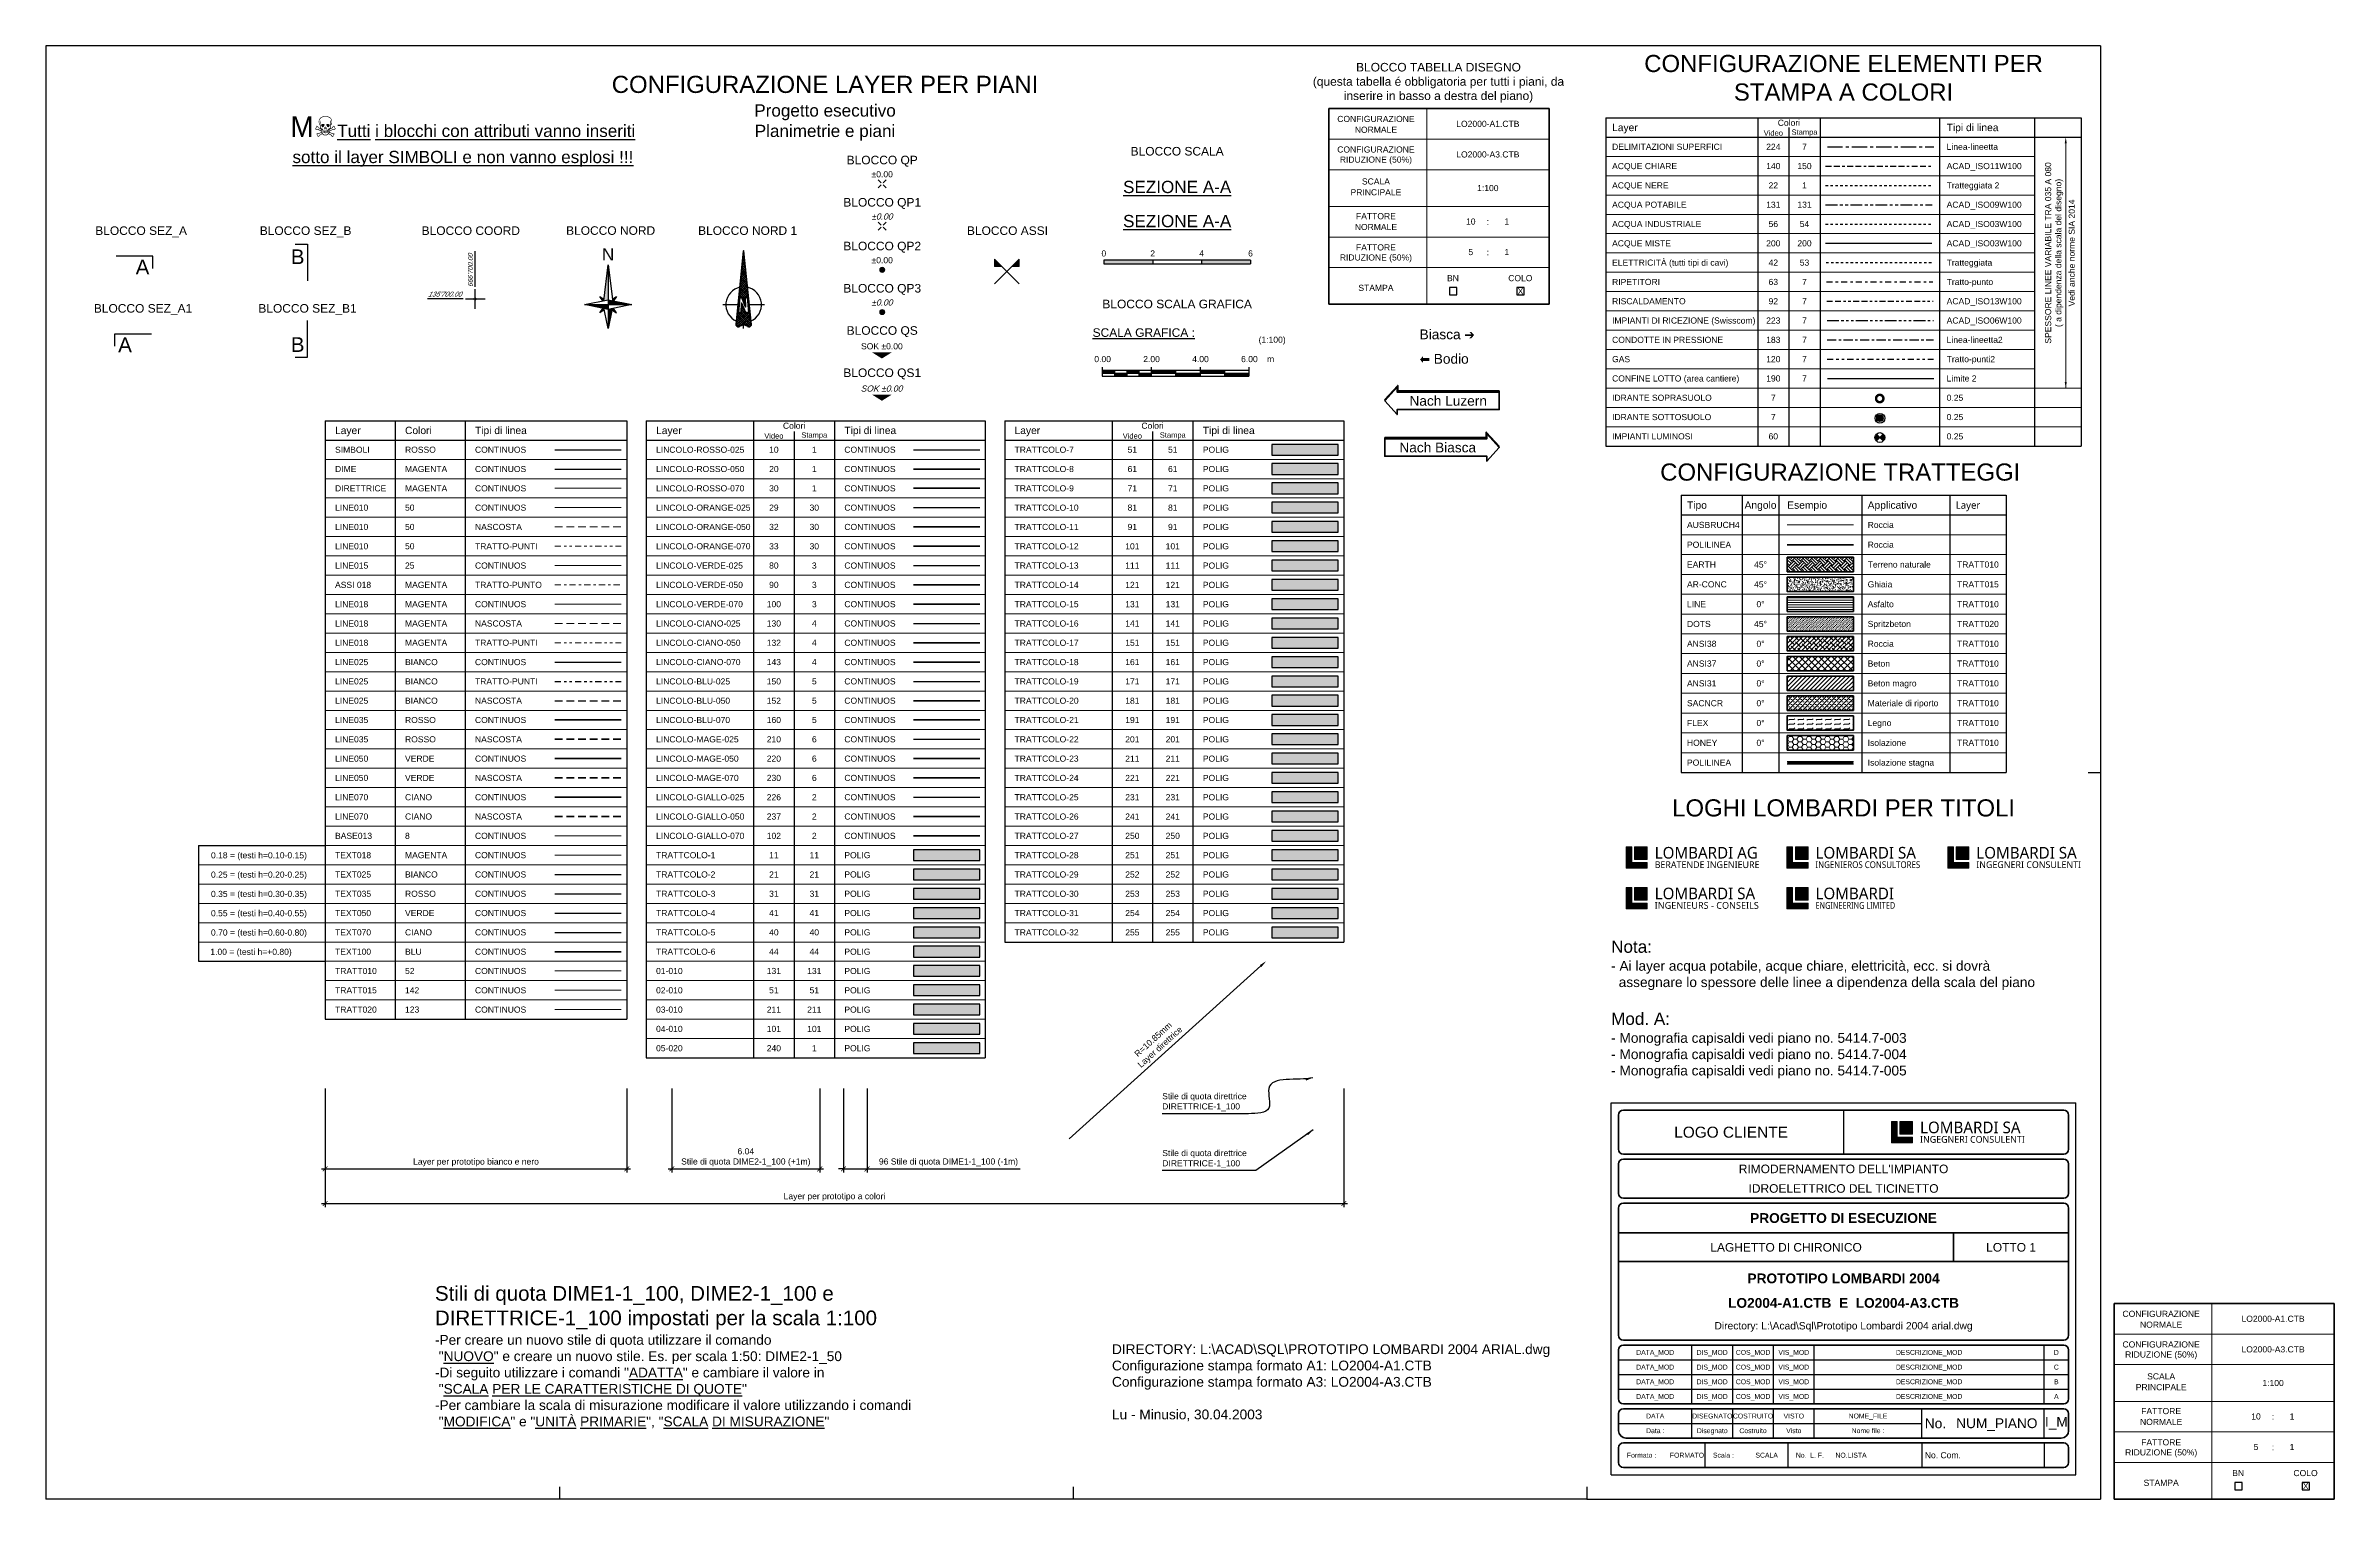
# Model space of a CAD drawing. Header units: millimetres. Extents: x -229 to 63875, y -200 to 109542.
# Drawn here: x 366 to 459.6, y 84.7 to 144.1 of the extents above; entities that cross this region are included whole.
import ezdxf
from ezdxf.enums import TextEntityAlignment as Align

# ---------------------------------------------------------------- set-up
doc = ezdxf.new("R2010")
doc.units = ezdxf.units.MM
for name, pattern in [('ACAD_ISO03W100', [30, 12, -18]), ('ACAD_ISO06W100', [36, 24, -3, 0, -3, 0, -3, 0, -3]), ('ACAD_ISO09W100', [45, 24, -3, 6, -3, 6, -3]), ('ACAD_ISO11W100', [33, 12, -3, 12, -3, 0, -3]), ('ACAD_ISO13W100', [36, 12, -3, 12, -3, 0, -3, 0, -3]), ('LINEA-LINEETTA', [2, 1.25, -0.25, 0.25, -0.25]), ('LINEA-LINEETTA2', [1.125, 0.75, -0.125, 0.125, -0.125]), ('NASCOSTA2', [4.7625, 3.175, -1.5875]), ('TRATTEGGIATA', [0.75, 0.5, -0.25]), ('TRATTEGGIATA2', [0.375, 0.25, -0.125]), ('TRATTO-PUNTI2', [0.625, 0.25, -0.125, 0, -0.125, 0, -0.125]), ('TRATTO-PUNTO', [1, 0.5, -0.25, 0, -0.25]), ('TRATTOPUNTO', [1, 0.5, -0.25, 0, -0.25])]:
    doc.linetypes.add(name, pattern=pattern)
for name, color, linetype, lineweight in [('01-010', 131, 'Continuous', 9), ('02-010', 51, 'Continuous', 9), ('03-010', 211, 'Continuous', 9), ('04-010', 101, 'Continuous', 9), ('05-020', 240, 'Continuous', 20), ('ASSI018', 6, 'TRATTO-PUNTO', 18), ('BASE013', 8, 'Continuous', 13), ('DIRETTRICE', 6, 'Continuous', 18), ('IMPIANTI_LUMINOSI', 60, 'Continuous', 25), ('LINCOLOBLU-025', 150, 'Continuous', 25), ('LINCOLOBLU-050', 152, 'Continuous', 50), ('LINCOLOBLU-070', 160, 'Continuous', 70), ('LINCOLOCIANO-025', 130, 'Continuous', 25), ('LINCOLOCIANO-050', 132, 'Continuous', 50), ('LINCOLOCIANO-070', 143, 'Continuous', 70), ('LINCOLOGIALLO-025', 226, 'Continuous', 25), ('LINCOLOGIALLO-050', 237, 'Continuous', 50), ('LINCOLOGIALLO-070', 102, 'Continuous', 70), ('LINCOLOMAGE-025', 210, 'Continuous', 25), ('LINCOLOMAGE-050', 220, 'Continuous', 50), ('LINCOLOMAGE-070', 230, 'Continuous', 70), ('LINCOLOORANGE-025', 66, 'Continuous', 25), ('LINCOLOORANGE-050', 32, 'Continuous', 50), ('LINCOLOORANGE-070', 33, 'Continuous', 70), ('LINCOLOROSSO-025', 10, 'Continuous', 25), ('LINCOLOROSSO-050', 20, 'Continuous', 50), ('LINCOLOROSSO-070', 30, 'Continuous', 70), ('LINCOLOVERDE-025', 80, 'Continuous', 25), ('LINCOLOVERDE-050', 90, 'Continuous', 50), ('LINCOLOVERDE-070', 100, 'Continuous', 70), ('LINE010', 2, 'Continuous', 9), ('LINE015', 25, 'Continuous', 15), ('LINE018', 6, 'Continuous', 18), ('LINE025', 7, 'Continuous', 25), ('LINE035', 1, 'Continuous', 35), ('LINE050', 3, 'Continuous', 53), ('LINE070', 4, 'Continuous', 70), ('TEXT018', 6, 'Continuous', 18), ('TEXT025', 7, 'Continuous', 25), ('TEXT100', 5, 'Continuous', 80), ('TRATT010', 52, 'Continuous', 9), ('TRATT015', 142, 'Continuous', 15), ('TRATT020', 123, 'Continuous', 20)]:
    doc.layers.add(name, color=color, linetype=linetype, lineweight=lineweight)
for name, color, linetype in [('ACQUA_INDUSTRIALE', 56, 'ACAD_ISO03W100'), ('ACQUA_POTABILE', 131, 'ACAD_ISO09W100'), ('ACQUE_CHIARE', 150, 'ACAD_ISO11W100'), ('ACQUE_MISTE', 200, 'Continuous'), ('ACQUE_NERE', 22, 'TRATTEGGIATA2'), ('CONDOTTE_PRESSIONE', 183, 'LINEA-LINEETTA2'), ('CONFINE_LOTTO', 190, 'LINEA-LINEETTA'), ('DELIMITAZIONE_SUPERFICI', 224, 'LINEA-LINEETTA'), ('DIME', 6, 'Continuous'), ('ELETTRICITÀ', 42, 'TRATTEGGIATA'), ('GAS', 120, 'TRATTO-PUNTI2'), ('IDRANTE_SOPRA', 7, 'Continuous'), ('IDRANTE_SOTTO', 7, 'Continuous'), ('IMPIANTI_RICEZIONE', 223, 'ACAD_ISO06W100'), ('RIPETITORI', 63, 'TRATTOPUNTO'), ('RISCALDAMENTO', 92, 'ACAD_ISO13W100'), ('SIMBOLI', 1, 'Continuous'), ('TEXT035', 1, 'Continuous'), ('TEXT050', 3, 'Continuous'), ('TEXT070', 4, 'Continuous'), ('TRATTCOLO-1', 11, 'Continuous'), ('TRATTCOLO-10', 81, 'Continuous'), ('TRATTCOLO-11', 91, 'Continuous'), ('TRATTCOLO-12', 101, 'Continuous'), ('TRATTCOLO-13', 111, 'Continuous'), ('TRATTCOLO-14', 121, 'Continuous'), ('TRATTCOLO-15', 131, 'Continuous'), ('TRATTCOLO-16', 141, 'Continuous'), ('TRATTCOLO-17', 151, 'Continuous'), ('TRATTCOLO-18', 161, 'Continuous'), ('TRATTCOLO-19', 171, 'Continuous'), ('TRATTCOLO-2', 21, 'Continuous'), ('TRATTCOLO-20', 181, 'Continuous'), ('TRATTCOLO-21', 191, 'Continuous'), ('TRATTCOLO-22', 201, 'Continuous'), ('TRATTCOLO-23', 211, 'Continuous'), ('TRATTCOLO-24', 221, 'Continuous'), ('TRATTCOLO-25', 231, 'Continuous'), ('TRATTCOLO-26', 241, 'Continuous'), ('TRATTCOLO-27', 250, 'Continuous'), ('TRATTCOLO-28', 251, 'Continuous'), ('TRATTCOLO-29', 252, 'Continuous'), ('TRATTCOLO-3', 31, 'Continuous'), ('TRATTCOLO-30', 253, 'Continuous'), ('TRATTCOLO-31', 254, 'Continuous'), ('TRATTCOLO-32', 255, 'Continuous'), ('TRATTCOLO-4', 41, 'Continuous'), ('TRATTCOLO-5', 40, 'Continuous'), ('TRATTCOLO-6', 44, 'Continuous'), ('TRATTCOLO-7', 51, 'Continuous'), ('TRATTCOLO-8', 61, 'Continuous'), ('TRATTCOLO-9', 71, 'Continuous')]:
    doc.layers.add(name, color=color, linetype=linetype)
doc.styles.add('ARIAL', font='arial.ttf')
doc.styles.add('ARIAL CORSIVO', font='ariali.ttf', dxfattribs={"oblique": 7.5})
doc.styles.add('ARIAL GRASSETTO', font='arialbd.ttf')
doc.styles.add('TREBUCHET MS GRASSETTO', font='trebucbd.ttf')
doc.styles.add('TREBUCHET MS NORMAL', font='trebuc.ttf')
doc.styles.add('TXT', font='txt.shx')
doc.linetypes.add('AUSBRUCH4', pattern='A,0.8,["\\",TXT,S=0.2,R=180,X=0.2,Y=0.2],-0.2', length=1)
doc.linetypes.add('LIMITE2', pattern='A,6.35,-2.54,[132,ltypeshp.shx,S=2.54,R=0,X=-2.54,Y=0],-2.54,25.4', length=36.83)
doc.linetypes.add('ROCCIA', pattern='A,0.25,[130,BERETTA.shx,S=0.1,R=0,X=0,Y=0],-0.2,0.25', length=0.7)
doc.dimstyles.new('DIME1-1_100', dxfattribs={"dimtxt": 0.25, "dimasz": 0.2, "dimexe": 0.15, "dimexo": 0.5, "dimgap": 0.1, "dimtad": 1, "dimdec": 0, "dimlfac": 100, "dimzin": 4, "dimdsep": 46, "dimtxsty": 'ARIAL', "dimblk1": 'ARCHTICK', "dimblk2": 'ARCHTICK', "dimsah": 1, "dimcen": 0.09, "dimdle": 0.15, "dimclrd": 6, "dimclre": 6, "dimclrt": 1, "dimaunit": 2, "dimadec": 0, "dimazin": 0, "dimtfac": 1, "dimtdec": 0, "dimtmove": 0, "dimatfit": 1, "dimldrblk": 'ARCHTICK', "dimfxl": 1, "dimtolj": 1, "dimtzin": 0, "dimarcsym": 0})
doc.dimstyles.new('DIME2-1_100', dxfattribs={"dimtxt": 0.25, "dimasz": 0.2, "dimexe": 0.15, "dimexo": 0.5, "dimgap": 0.1, "dimtad": 1, "dimzin": 0, "dimdsep": 46, "dimtxsty": 'ARIAL', "dimblk1": 'ARCHTICK', "dimblk2": 'ARCHTICK', "dimsah": 1, "dimcen": 0.09, "dimdle": 0.15, "dimclrd": 6, "dimclre": 6, "dimclrt": 1, "dimaunit": 2, "dimadec": 0, "dimazin": 0, "dimtfac": 1, "dimtmove": 0, "dimatfit": 1, "dimldrblk": 'ARCHTICK', "dimfxl": 1, "dimtolj": 1, "dimtzin": 0, "dimarcsym": 0})
doc.dimstyles.new('DIRETTRICE-1_100', dxfattribs={"dimtxt": 0.25, "dimasz": 0.3, "dimexe": 0, "dimexo": 0.5, "dimgap": 0.1, "dimtad": 1, "dimzin": 0, "dimdsep": 46, "dimtxsty": 'ARIAL', "dimcen": 0.09, "dimclrd": 6, "dimclre": 6, "dimclrt": 1, "dimaunit": 2, "dimadec": 0, "dimazin": 0, "dimtfac": 1, "dimtmove": 0, "dimatfit": 1, "dimfxl": 1, "dimtolj": 1, "dimtzin": 0, "dimarcsym": 0})

msp = doc.modelspace()

# ---------------------------------------------------------------- texts
at = {"layer": 'DIRETTRICE', "color": 1, "char_height": 0.25, "attachment_point": 5, "rotation": 90, "style": 'ARIAL'}
for s, insert in [('\\A1;SPESSORE LINEE VARIABILE TRA 035 A 080 \\P( a dipendenza della scala del disegno)', (448.12979, 135.6258)), ('Vedi anche norme SIA 2014', (448.85086, 135.6258))]:
    msp.add_mtext(s, dxfattribs=dict(at, insert=insert))
at = {"layer": 'DIRETTRICE', "color": 1, "char_height": 0.25, "attachment_point": 7, "style": 'ARIAL'}
for insert in [(411.66332, 100.54933), (411.66737, 98.22637)]:
    msp.add_mtext('Stile di quota direttrice\\PDIRETTRICE-1_100', dxfattribs=dict(at, insert=insert))
at = {"layer": 'TEXT025', "style": 'ARIAL'}
for s, height, p in [('Video', 0.22, (436.64881, 140.53398)), ('Stampa', 0.22, (437.9231, 140.53398)), ('Video', 0.22, (395.7877, 128.15339)), ('Stampa', 0.22, (397.44069, 128.15339)), ('Video', 0.22, (410.44369, 128.15339)), ('Stampa', 0.22, (412.09668, 128.15339)), ('10', 0.25, (395.7877, 127.58479)), ('1', 0.25, (397.44069, 127.58479)), ('51', 0.25, (410.44369, 127.58479)), ('51', 0.25, (412.09668, 127.58479)), ('20', 0.25, (395.7877, 126.79577)), ('1', 0.25, (397.44069, 126.79577)), ('61', 0.25, (410.44369, 126.79577)), ('61', 0.25, (412.09668, 126.79577)), ('30', 0.25, (395.7877, 126.00676)), ('1', 0.25, (397.44069, 126.00676)), ('71', 0.25, (410.44369, 126.00676)), ('71', 0.25, (412.09668, 126.00676)), ('32', 0.25, (395.7877, 124.42872)), ('29', 0.25, (395.7877, 125.21774)), ('30', 0.25, (397.44069, 125.21774)), ('30', 0.25, (397.44069, 124.42872)), ('81', 0.25, (410.44369, 125.21774)), ('91', 0.25, (410.44369, 124.42872)), ('81', 0.25, (412.09668, 125.21774)), ('91', 0.25, (412.09668, 124.42872)), ('33', 0.25, (395.7877, 123.63971)), ('30', 0.25, (397.44069, 123.63971)), ('101', 0.25, (410.44369, 123.63971)), ('101', 0.25, (412.09668, 123.63971)), ('80', 0.25, (395.7877, 122.85069)), ('3', 0.25, (397.44069, 122.85069)), ('111', 0.25, (410.44369, 122.85069)), ('111', 0.25, (412.09668, 122.85069)), ('90', 0.25, (395.7877, 122.06167)), ('3', 0.25, (397.44069, 122.06167)), ('121', 0.25, (410.44369, 122.06167)), ('121', 0.25, (412.09668, 122.06167)), ('100', 0.25, (395.7877, 121.27266)), ('3', 0.25, (397.44069, 121.27266)), ('131', 0.25, (410.44369, 121.27266)), ('131', 0.25, (412.09668, 121.27266)), ('130', 0.25, (395.7877, 120.48364)), ('132', 0.25, (395.7877, 119.69462)), ('4', 0.25, (397.44069, 120.48364)), ('4', 0.25, (397.44069, 119.69462)), ('141', 0.25, (410.44369, 120.48364)), ('151', 0.25, (410.44369, 119.69462)), ('141', 0.25, (412.09668, 120.48364)), ('151', 0.25, (412.09668, 119.69462)), ('143', 0.25, (395.7877, 118.90561)), ('4', 0.25, (397.44069, 118.90561)), ('161', 0.25, (410.44369, 118.90561)), ('161', 0.25, (412.09668, 118.90561)), ('150', 0.25, (395.7877, 118.11659)), ('5', 0.25, (397.44069, 118.11659)), ('171', 0.25, (410.44369, 118.11659)), ('171', 0.25, (412.09668, 118.11659)), ('152', 0.25, (395.7877, 117.32758)), ('5', 0.25, (397.44069, 117.32758)), ('181', 0.25, (410.44369, 117.32758)), ('181', 0.25, (412.09668, 117.32758)), ('160', 0.25, (395.7877, 116.53856)), ('5', 0.25, (397.44069, 116.53856)), ('191', 0.25, (410.44369, 116.53856)), ('191', 0.25, (412.09668, 116.53856)), ('210', 0.25, (395.7877, 115.74954)), ('220', 0.25, (395.7877, 114.96053)), ('6', 0.25, (397.44069, 115.74954)), ('6', 0.25, (397.44069, 114.96053)), ('201', 0.25, (410.44369, 115.74954)), ('211', 0.25, (410.44369, 114.96053)), ('201', 0.25, (412.09668, 115.74954)), ('211', 0.25, (412.09668, 114.96053)), ('230', 0.25, (395.7877, 114.17151)), ('6', 0.25, (397.44069, 114.17151)), ('221', 0.25, (410.44369, 114.17151)), ('221', 0.25, (412.09668, 114.17151)), ('226', 0.25, (395.7877, 113.38249)), ('2', 0.25, (397.44069, 113.38249)), ('231', 0.25, (410.44369, 113.38249)), ('231', 0.25, (412.09668, 113.38249)), ('237', 0.25, (395.7877, 112.59348)), ('2', 0.25, (397.44069, 112.59348)), ('241', 0.25, (410.44369, 112.59348)), ('241', 0.25, (412.09668, 112.59348)), ('102', 0.25, (395.7877, 111.80446)), ('2', 0.25, (397.44069, 111.80446)), ('250', 0.25, (410.44369, 111.80446)), ('250', 0.25, (412.09668, 111.80446)), ('11', 0.25, (395.7877, 111.01544)), ('11', 0.25, (397.44069, 111.01544)), ('251', 0.25, (410.44369, 111.01544)), ('251', 0.25, (412.09668, 111.01544)), ('31', 0.25, (395.7877, 109.43741)), ('21', 0.25, (395.7877, 110.22643)), ('31', 0.25, (397.44069, 109.43741)), ('21', 0.25, (397.44069, 110.22643)), ('252', 0.25, (410.44369, 110.22643)), ('253', 0.25, (410.44369, 109.43741)), ('252', 0.25, (412.09668, 110.22643)), ('253', 0.25, (412.09668, 109.43741)), ('41', 0.25, (395.7877, 108.64839)), ('41', 0.25, (397.44069, 108.64839)), ('254', 0.25, (410.44369, 108.64839)), ('254', 0.25, (412.09668, 108.64839)), ('40', 0.25, (395.7877, 107.85938)), ('40', 0.25, (397.44069, 107.85938)), ('255', 0.25, (410.44369, 107.85938)), ('255', 0.25, (412.09668, 107.85938)), ('44', 0.25, (395.7877, 107.07036)), ('44', 0.25, (397.44069, 107.07036)), ('131', 0.25, (395.7877, 106.28134)), ('131', 0.25, (397.44069, 106.28134)), ('211', 0.25, (395.7877, 104.70331)), ('51', 0.25, (395.7877, 105.49233)), ('211', 0.25, (397.44069, 104.70331)), ('51', 0.25, (397.44069, 105.49233)), ('101', 0.25, (395.7877, 103.91429)), ('101', 0.25, (397.44069, 103.91429)), ('240', 0.25, (395.7877, 103.12528)), ('1', 0.25, (397.44069, 103.12528))]:
    msp.add_text(s, height=height, dxfattribs=at).set_placement(p, align=Align.MIDDLE)
for s, height, p in [('DELIMITAZIONI SUPERFICI', 0.25, (430.05729, 139.96539)), ('Linea-lineetta', 0.25, (443.73561, 139.96539)), ('ACQUE CHIARE', 0.25, (430.05729, 139.17637)), ('ACQUE NERE', 0.25, (430.05729, 138.38736)), ('ACAD_ISO11W100', 0.25, (443.73561, 139.17637)), ('Tratteggiata 2', 0.25, (443.73561, 138.38736)), ('ACQUA POTABILE', 0.25, (430.05729, 137.59834)), ('ACAD_ISO09W100', 0.25, (443.73561, 137.59834)), ('ACQUA INDUSTRIALE', 0.25, (430.05729, 136.80932)), ('ACAD_ISO03W100', 0.25, (443.73561, 136.80932)), ('ACQUE MISTE', 0.25, (430.05729, 136.02031)), ('ACAD_ISO03W100', 0.25, (443.73561, 136.02031)), ('ELETTRICITÀ (tutti tipi di cavi)', 0.25, (430.05729, 135.23129)), ('Tratteggiata', 0.25, (443.73561, 135.23129)), ('RIPETITORI', 0.25, (430.05729, 134.44227)), ('Tratto-punto', 0.25, (443.73561, 134.44227)), ('RISCALDAMENTO', 0.25, (430.05729, 133.65326)), ('IMPIANTI DI RICEZIONE (Swisscom)', 0.25, (430.05729, 132.86424)), ('ACAD_ISO13W100', 0.25, (443.73561, 133.65326)), ('ACAD_ISO06W100', 0.25, (443.73561, 132.86424)), ('CONDOTTE IN PRESSIONE', 0.25, (430.05729, 132.07522)), ('Linea-lineetta2', 0.25, (443.73561, 132.07522)), ('GAS', 0.25, (430.05729, 131.28621)), ('Tratto-punti2', 0.25, (443.73561, 131.28621)), ('CONFINE LOTTO (area cantiere)', 0.25, (430.05729, 130.49719)), ('Limite 2', 0.25, (443.73561, 130.49719)), ('IDRANTE SOPRASUOLO', 0.25, (430.05729, 129.70817)), ('0.25', 0.25, (443.73561, 129.70817)), ('IDRANTE SOTTOSUOLO', 0.25, (430.05729, 128.91916)), ('IMPIANTI LUMINOSI', 0.25, (430.05729, 128.13014)), ('0.25', 0.25, (443.73561, 128.91916)), ('0.25', 0.25, (443.73561, 128.13014)), ('SIMBOLI', 0.25, (377.8466, 127.58479)), ('ROSSO', 0.25, (380.70722, 127.58479)), ('CONTINUOS', 0.25, (383.56783, 127.58479)), ('LINCOLO-ROSSO-025', 0.25, (390.97129, 127.58479)), ('CONTINUOS', 0.25, (398.66919, 127.58479)), ('TRATTCOLO-7', 0.25, (405.62728, 127.58479)), ('POLIG', 0.25, (413.32518, 127.58479)), ('DIME', 0.25, (377.8466, 126.79577)), ('MAGENTA', 0.25, (380.70722, 126.79577)), ('CONTINUOS', 0.25, (383.56783, 126.79577)), ('LINCOLO-ROSSO-050', 0.25, (390.97129, 126.79577)), ('CONTINUOS', 0.25, (398.66919, 126.79577)), ('TRATTCOLO-8', 0.25, (405.62728, 126.79577)), ('POLIG', 0.25, (413.32518, 126.79577)), ('DIRETTRICE', 0.25, (377.8466, 126.00676)), ('MAGENTA', 0.25, (380.70722, 126.00676)), ('CONTINUOS', 0.25, (383.56783, 126.00676)), ('LINCOLO-ROSSO-070', 0.25, (390.97129, 126.00676)), ('CONTINUOS', 0.25, (398.66919, 126.00676)), ('TRATTCOLO-9', 0.25, (405.62728, 126.00676)), ('POLIG', 0.25, (413.32518, 126.00676)), ('LINE010', 0.25, (377.8466, 125.21774)), ('LINE010', 0.25, (377.8466, 124.42872)), ('50', 0.25, (380.70722, 125.21774)), ('50', 0.25, (380.70722, 124.42872)), ('CONTINUOS', 0.25, (383.56783, 125.21774)), ('NASCOSTA', 0.25, (383.56783, 124.42872)), ('LINCOLO-ORANGE-025', 0.25, (390.97129, 125.21774)), ('LINCOLO-ORANGE-050', 0.25, (390.97129, 124.42872)), ('CONTINUOS', 0.25, (398.66919, 125.21774)), ('CONTINUOS', 0.25, (398.66919, 124.42872)), ('TRATTCOLO-10', 0.25, (405.62728, 125.21774)), ('TRATTCOLO-11', 0.25, (405.62728, 124.42872)), ('POLIG', 0.25, (413.32518, 125.21774)), ('POLIG', 0.25, (413.32518, 124.42872)), ('AUSBRUCH4', 0.25, (433.11917, 124.51181)), ('Roccia', 0.25, (440.50646, 124.51181)), ('LINE010', 0.25, (377.8466, 123.63971)), ('50', 0.25, (380.70722, 123.63971)), ('TRATTO-PUNTI', 0.25, (383.56783, 123.63971)), ('LINCOLO-ORANGE-070', 0.25, (390.97129, 123.63971)), ('CONTINUOS', 0.25, (398.66919, 123.63971)), ('TRATTCOLO-12', 0.25, (405.62728, 123.63971)), ('POLIG', 0.25, (413.32518, 123.63971)), ('POLILINEA', 0.25, (433.11917, 123.70229)), ('Roccia', 0.25, (440.50646, 123.70229)), ('LINE015', 0.25, (377.8466, 122.85069)), ('25 ', 0.25, (380.70722, 122.85069)), ('CONTINUOS', 0.25, (383.56783, 122.85069)), ('LINCOLO-VERDE-025', 0.25, (390.97129, 122.85069)), ('CONTINUOS', 0.25, (398.66919, 122.85069)), ('TRATTCOLO-13', 0.25, (405.62728, 122.85069)), ('POLIG', 0.25, (413.32518, 122.85069)), ('EARTH', 0.25, (433.11917, 122.89276)), ('Terreno naturale', 0.25, (440.50646, 122.89276)), ('ASSI 018', 0.25, (377.8466, 122.06167)), ('MAGENTA', 0.25, (380.70722, 122.06167)), ('TRATTO-PUNTO', 0.25, (383.56783, 122.06167)), ('LINCOLO-VERDE-050', 0.25, (390.97129, 122.06167)), ('CONTINUOS', 0.25, (398.66919, 122.06167)), ('TRATTCOLO-14', 0.25, (405.62728, 122.06167)), ('POLIG', 0.25, (413.32518, 122.06167)), ('AR-CONC', 0.25, (433.11917, 122.08324)), ('Ghiaia', 0.25, (440.50646, 122.08324)), ('LINE018', 0.25, (377.8466, 121.27266)), ('MAGENTA', 0.25, (380.70722, 121.27266)), ('CONTINUOS', 0.25, (383.56783, 121.27266)), ('LINCOLO-VERDE-070', 0.25, (390.97129, 121.27266)), ('CONTINUOS', 0.25, (398.66919, 121.27266)), ('TRATTCOLO-15', 0.25, (405.62728, 121.27266)), ('POLIG', 0.25, (413.32518, 121.27266)), ('LINE', 0.25, (433.11917, 121.27372)), ('Asfalto', 0.25, (440.50646, 121.27372)), ('LINE018', 0.25, (377.8466, 120.48364)), ('LINE018', 0.25, (377.8466, 119.69462)), ('MAGENTA', 0.25, (380.70722, 120.48364)), ('MAGENTA', 0.25, (380.70722, 119.69462)), ('TRATTO-PUNTI', 0.25, (383.56783, 119.69462)), ('NASCOSTA', 0.25, (383.56783, 120.48364)), ('LINCOLO-CIANO-025', 0.25, (390.97129, 120.48364)), ('LINCOLO-CIANO-050', 0.25, (390.97129, 119.69462)), ('CONTINUOS', 0.25, (398.66919, 120.48364)), ('CONTINUOS', 0.25, (398.66919, 119.69462)), ('TRATTCOLO-16', 0.25, (405.62728, 120.48364)), ('TRATTCOLO-17', 0.25, (405.62728, 119.69462)), ('POLIG', 0.25, (413.32518, 120.48364)), ('POLIG', 0.25, (413.32518, 119.69462)), ('ANSI38', 0.25, (433.11917, 119.65467)), ('DOTS', 0.25, (433.11917, 120.46419)), ('Spritzbeton', 0.25, (440.50646, 120.46419)), ('Roccia', 0.25, (440.50646, 119.65467)), ('LINE025', 0.25, (377.8466, 118.90561)), ('BIANCO', 0.25, (380.70722, 118.90561)), ('CONTINUOS', 0.25, (383.56783, 118.90561)), ('LINCOLO-CIANO-070', 0.25, (390.97129, 118.90561)), ('CONTINUOS', 0.25, (398.66919, 118.90561)), ('TRATTCOLO-18', 0.25, (405.62728, 118.90561)), ('POLIG', 0.25, (413.32518, 118.90561)), ('ANSI37', 0.25, (433.11917, 118.84515)), ('Beton', 0.25, (440.50646, 118.84515)), ('LINE025', 0.25, (377.8466, 118.11659)), ('BIANCO', 0.25, (380.70722, 118.11659)), ('TRATTO-PUNTI', 0.25, (383.56783, 118.11659)), ('LINCOLO-BLU-025', 0.25, (390.97129, 118.11659)), ('CONTINUOS', 0.25, (398.66919, 118.11659)), ('TRATTCOLO-19', 0.25, (405.62728, 118.11659)), ('POLIG', 0.25, (413.32518, 118.11659)), ('ANSI31', 0.25, (433.11917, 118.03562)), ('Beton magro', 0.25, (440.50646, 118.03562)), ('LINE025', 0.25, (377.8466, 117.32758)), ('BIANCO', 0.25, (380.70722, 117.32758)), ('NASCOSTA', 0.25, (383.56783, 117.32758)), ('LINCOLO-BLU-050', 0.25, (390.97129, 117.32758)), ('CONTINUOS', 0.25, (398.66919, 117.32758)), ('TRATTCOLO-20', 0.25, (405.62728, 117.32758)), ('POLIG', 0.25, (413.32518, 117.32758)), ('SACNCR', 0.25, (433.11917, 117.2261)), ('Materiale di riporto', 0.25, (440.50646, 117.2261)), ('LINE035', 0.25, (377.8466, 116.53856)), ('ROSSO', 0.25, (380.70722, 116.53856)), ('CONTINUOS', 0.25, (383.56783, 116.53856)), ('LINCOLO-BLU-070', 0.25, (390.97129, 116.53856)), ('CONTINUOS', 0.25, (398.66919, 116.53856)), ('TRATTCOLO-21', 0.25, (405.62728, 116.53856)), ('POLIG', 0.25, (413.32518, 116.53856)), ('FLEX', 0.25, (433.11917, 116.41657)), ('Legno', 0.25, (440.50646, 116.41657)), ('LINE035', 0.25, (377.8466, 115.74954)), ('LINE050', 0.25, (377.8466, 114.96053)), ('VERDE', 0.25, (380.70722, 114.96053)), ('ROSSO', 0.25, (380.70722, 115.74954)), ('CONTINUOS', 0.25, (383.56783, 114.96053)), ('NASCOSTA', 0.25, (383.56783, 115.74954)), ('LINCOLO-MAGE-025', 0.25, (390.97129, 115.74954)), ('LINCOLO-MAGE-050', 0.25, (390.97129, 114.96053)), ('CONTINUOS', 0.25, (398.66919, 115.74954)), ('CONTINUOS', 0.25, (398.66919, 114.96053)), ('TRATTCOLO-22', 0.25, (405.62728, 115.74954)), ('TRATTCOLO-23', 0.25, (405.62728, 114.96053)), ('POLIG', 0.25, (413.32518, 115.74954)), ('POLIG', 0.25, (413.32518, 114.96053)), ('HONEY', 0.25, (433.11917, 115.60705)), ('Isolazione', 0.25, (440.50646, 115.60705)), ('LINE050', 0.25, (377.8466, 114.17151)), ('VERDE', 0.25, (380.70722, 114.17151)), ('NASCOSTA', 0.25, (383.56783, 114.17151)), ('LINCOLO-MAGE-070', 0.25, (390.97129, 114.17151)), ('CONTINUOS', 0.25, (398.66919, 114.17151)), ('TRATTCOLO-24', 0.25, (405.62728, 114.17151)), ('POLIG', 0.25, (413.32518, 114.17151)), ('POLILINEA', 0.25, (433.11917, 114.79753)), ('Isolazione stagna', 0.25, (440.50646, 114.79753)), ('LINE070', 0.25, (377.8466, 113.38249)), ('CIANO', 0.25, (380.70722, 113.38249)), ('CONTINUOS', 0.25, (383.56783, 113.38249)), ('LINCOLO-GIALLO-025', 0.25, (390.97129, 113.38249)), ('CONTINUOS', 0.25, (398.66919, 113.38249)), ('TRATTCOLO-25', 0.25, (405.62728, 113.38249)), ('POLIG', 0.25, (413.32518, 113.38249)), ('LINE070', 0.25, (377.8466, 112.59348)), ('CIANO', 0.25, (380.70722, 112.59348)), ('NASCOSTA', 0.25, (383.56783, 112.59348)), ('LINCOLO-GIALLO-050', 0.25, (390.97129, 112.59348)), ('CONTINUOS', 0.25, (398.66919, 112.59348)), ('TRATTCOLO-26', 0.25, (405.62728, 112.59348)), ('POLIG', 0.25, (413.32518, 112.59348)), ('BASE013', 0.25, (377.8466, 111.80446)), ('8', 0.25, (380.70722, 111.80446)), ('CONTINUOS', 0.25, (383.56783, 111.80446)), ('LINCOLO-GIALLO-070', 0.25, (390.97129, 111.80446)), ('CONTINUOS', 0.25, (398.66919, 111.80446)), ('TRATTCOLO-27', 0.25, (405.62728, 111.80446)), ('POLIG', 0.25, (413.32518, 111.80446)), ('TEXT018', 0.25, (377.8466, 111.01544)), ('MAGENTA', 0.25, (380.70722, 111.01544)), ('CONTINUOS', 0.25, (383.56783, 111.01544)), ('TRATTCOLO-1', 0.25, (390.97129, 111.01544)), ('POLIG', 0.25, (398.66919, 111.01544)), ('TRATTCOLO-28', 0.25, (405.62728, 111.01544)), ('POLIG', 0.25, (413.32518, 111.01544)), ('TEXT025', 0.25, (377.8466, 110.22643)), ('TEXT035', 0.25, (377.8466, 109.43741)), ('BIANCO', 0.25, (380.70722, 110.22643)), ('ROSSO', 0.25, (380.70722, 109.43741)), ('CONTINUOS', 0.25, (383.56783, 110.22643)), ('CONTINUOS', 0.25, (383.56783, 109.43741)), ('TRATTCOLO-2', 0.25, (390.97129, 110.22643)), ('TRATTCOLO-3', 0.25, (390.97129, 109.43741)), ('POLIG', 0.25, (398.66919, 110.22643)), ('POLIG', 0.25, (398.66919, 109.43741)), ('TRATTCOLO-29', 0.25, (405.62728, 110.22643)), ('TRATTCOLO-30', 0.25, (405.62728, 109.43741)), ('POLIG', 0.25, (413.32518, 110.22643)), ('POLIG', 0.25, (413.32518, 109.43741)), ('TEXT050', 0.25, (377.8466, 108.64839)), ('VERDE', 0.25, (380.70722, 108.64839)), ('CONTINUOS', 0.25, (383.56783, 108.64839)), ('TRATTCOLO-4', 0.25, (390.97129, 108.64839)), ('POLIG', 0.25, (398.66919, 108.64839)), ('TRATTCOLO-31', 0.25, (405.62728, 108.64839)), ('POLIG', 0.25, (413.32518, 108.64839)), ('TEXT070', 0.25, (377.8466, 107.85938)), ('CIANO', 0.25, (380.70722, 107.85938)), ('CONTINUOS', 0.25, (383.56783, 107.85938)), ('TRATTCOLO-5', 0.25, (390.97129, 107.85938)), ('POLIG', 0.25, (398.66919, 107.85938)), ('TRATTCOLO-32', 0.25, (405.62728, 107.85938)), ('POLIG', 0.25, (413.32518, 107.85938)), ('TEXT100', 0.25, (377.8466, 107.07036)), ('BLU', 0.25, (380.70722, 107.07036)), ('CONTINUOS', 0.25, (383.56783, 107.07036)), ('TRATTCOLO-6', 0.25, (390.97129, 107.07036)), ('POLIG', 0.25, (398.66919, 107.07036)), ('TRATT010', 0.25, (377.8466, 106.28134)), ('52', 0.25, (380.70722, 106.28134)), ('CONTINUOS', 0.25, (383.56783, 106.28134)), ('01-010', 0.25, (390.97129, 106.28134)), ('POLIG', 0.25, (398.66919, 106.28134)), ('TRATT015', 0.25, (377.8466, 105.49233)), ('TRATT020', 0.25, (377.8466, 104.70331)), ('142', 0.25, (380.70722, 105.49233)), ('123', 0.25, (380.70722, 104.70331)), ('CONTINUOS', 0.25, (383.56783, 105.49233)), ('CONTINUOS', 0.25, (383.56783, 104.70331)), ('02-010', 0.25, (390.97129, 105.49233)), ('03-010', 0.25, (390.97129, 104.70331)), ('POLIG', 0.25, (398.66919, 105.49233)), ('POLIG', 0.25, (398.66919, 104.70331)), ('04-010', 0.25, (390.97129, 103.91429)), ('POLIG', 0.25, (398.66919, 103.91429)), ('05-020', 0.25, (390.97129, 103.12528)), ('POLIG', 0.25, (398.66919, 103.12528)), ('Formato :', 0.2, (430.66316, 86.49276)), ('Scala :', 0.2, (434.18088, 86.49276)), ('No.  L. F.', 0.2, (437.56857, 86.49276)), ('No. Com.', 0.25, (442.84297, 86.49276))]:
    msp.add_text(s, height=height, dxfattribs=at).set_placement(p, align=Align.MIDDLE_LEFT)
for s, height, p in [('224', 0.25, (436.64881, 139.96539)), ('7', 0.25, (437.9231, 139.96539)), ('140', 0.25, (436.64881, 139.17637)), ('22', 0.25, (436.64881, 138.38736)), ('150', 0.25, (437.9231, 139.17637)), ('1', 0.25, (437.9231, 138.38736)), ('131', 0.25, (436.64881, 137.59834)), ('131', 0.25, (437.9231, 137.59834)), ('56', 0.25, (436.64881, 136.80932)), ('54', 0.25, (437.9231, 136.80932)), ('200', 0.25, (436.64881, 136.02031)), ('200', 0.25, (437.9231, 136.02031)), ('42', 0.25, (436.64881, 135.23129)), ('53', 0.25, (437.9231, 135.23129)), ('63', 0.25, (436.64881, 134.44227)), ('7', 0.25, (437.9231, 134.44227)), ('223', 0.25, (436.64881, 132.86424)), ('92', 0.25, (436.64881, 133.65326)), ('7', 0.25, (437.9231, 133.65326)), ('7', 0.25, (437.9231, 132.86424)), ('183', 0.25, (436.64881, 132.07522)), ('7', 0.25, (437.9231, 132.07522)), ('120', 0.25, (436.64881, 131.28621)), ('7', 0.25, (437.9231, 131.28621)), ('190', 0.25, (436.64881, 130.49719)), ('7', 0.25, (437.9231, 130.49719)), ('7', 0.25, (436.64881, 129.70817)), ('60', 0.25, (436.64881, 128.13014)), ('7', 0.25, (436.64881, 128.91916)), ('45°', 0.25, (436.12661, 122.89276)), ('TRATT010', 0.25, (445.01391, 122.89276)), ('45°', 0.25, (436.12661, 122.08324)), ('TRATT015', 0.25, (445.01391, 122.08324)), ('0°', 0.25, (436.12661, 121.27372)), ('TRATT010', 0.25, (445.01391, 121.27372)), ('45°', 0.25, (436.12661, 120.46419)), ('0°', 0.25, (436.12661, 119.65467)), ('TRATT020', 0.25, (445.01391, 120.46419)), ('TRATT010', 0.25, (445.01391, 119.65467)), ('0°', 0.25, (436.12661, 118.84515)), ('TRATT010', 0.25, (445.01391, 118.84515)), ('0°', 0.25, (436.12661, 118.03562)), ('TRATT010', 0.25, (445.01391, 118.03562)), ('0°', 0.25, (436.12661, 117.2261)), ('TRATT010', 0.25, (445.01391, 117.2261)), ('0°', 0.25, (436.12661, 116.41657)), ('TRATT010', 0.25, (445.01391, 116.41657)), ('0°', 0.25, (436.12661, 115.60705)), ('TRATT010', 0.25, (445.01391, 115.60705)), ('D', 0.2, (448.22026, 90.69276)), ('C', 0.2, (448.22026, 90.09276)), ('A', 0.2, (448.22026, 88.89276)), ('B', 0.2, (448.22026, 89.49276)), ('Data :', 0.2, (431.82026, 87.49276)), ('Disegnato', 0.2, (434.15359, 87.49276)), ('Costruito', 0.2, (435.82026, 87.49276)), ('Visto', 0.2, (437.48693, 87.49276)), ('Nome file :', 0.2, (440.52026, 87.49276))]:
    msp.add_text(s, height=height, dxfattribs=at).set_placement(p, align=Align.MIDDLE_CENTER)
for s, p in [('0.18 = (testi h=0.10-0.15)', (376.69602, 110.8841)), ('0.25 = (testi h=0.20-0.25)', (376.69602, 110.09508)), ('0.35 = (testi h=0.30-0.35)', (376.69602, 109.30606)), ('0.55 = (testi h=0.40-0.55)', (376.69602, 108.51705)), ('0.70 = (testi h=0.60-0.80)', (376.69602, 107.72803)), ('1.00 = (testi h=+0.80)', (376.07684, 106.93901))]:
    msp.add_text(s, height=0.25, dxfattribs=at).set_placement(p, align=Align.RIGHT)
for tag, p in [('DATA_MOD', (431.82026, 90.69276)), ('DIS_MOD', (434.14872, 90.69276)), ('COS_MOD', (435.82206, 90.69276)), ('VIS_MOD', (437.48539, 90.69276)), ('DESCRIZIONE_MOD', (443.02026, 90.69276)), ('DATA_MOD', (431.82026, 90.09276)), ('DIS_MOD', (434.14872, 90.09276)), ('COS_MOD', (435.82206, 90.09276)), ('VIS_MOD', (437.48539, 90.09276)), ('DESCRIZIONE_MOD', (443.02026, 90.09276)), ('DATA_MOD', (431.82026, 89.49276)), ('DATA_MOD', (431.82026, 88.89276)), ('DIS_MOD', (434.14872, 89.49276)), ('DIS_MOD', (434.14872, 88.89276)), ('COS_MOD', (435.82206, 89.49276)), ('COS_MOD', (435.82206, 88.89276)), ('VIS_MOD', (437.48539, 89.49276)), ('VIS_MOD', (437.48693, 88.89276)), ('DESCRIZIONE_MOD', (443.02026, 89.49276)), ('DESCRIZIONE_MOD', (443.02026, 88.89276)), ('DATA', (431.82026, 88.09276)), ('DISEGNATO', (434.15359, 88.09276)), ('COSTRUITO', (435.82026, 88.09276)), ('VISTO', (437.48693, 88.09276)), ('NOME_FILE', (440.52026, 88.09276))]:
    msp.add_attdef(tag, text='', height=0.2, dxfattribs=at).set_placement(p, align=Align.MIDDLE_CENTER)
for tag, p in [('FORMATO', (432.42195, 86.49276)), ('SCALA', (435.91938, 86.49276)), ('NO.LISTA', (439.19025, 86.49276))]:
    msp.add_attdef(tag, text='', height=0.2, dxfattribs=at).set_placement(p, align=Align.MIDDLE_LEFT)
at = {"layer": 'TEXT035'}
for s, style, p in [('Layer', 'ARIAL', (430.05729, 140.7544)), ('Tipi di linea', 'ARIAL', (443.73561, 140.7544)), ('Layer', 'ARIAL', (377.8466, 128.37381)), ('Colori', 'ARIAL', (380.70722, 128.37381)), ('Tipi di linea', 'ARIAL', (383.56783, 128.37381)), ('Layer', 'ARIAL', (390.97129, 128.37381)), ('Tipi di linea', 'ARIAL', (398.66919, 128.37381)), ('Layer', 'ARIAL', (405.62728, 128.37381)), ('Tipi di linea', 'ARIAL', (413.32518, 128.37381)), ('Tipo', 'ARIAL', (433.11917, 125.32134)), ('Esempio', 'ARIAL', (437.21835, 125.32134)), ('Applicativo', 'ARIAL', (440.50646, 125.32134)), ('Layer', 'TREBUCHET MS NORMAL', (444.10646, 125.32134))]:
    msp.add_text(s, height=0.3, dxfattribs=dict(at, style=style)).set_placement(p, align=Align.MIDDLE_LEFT)
at = {"layer": 'TEXT035', "style": 'ARIAL'}
for p in [(437.28596, 140.95141), (396.61419, 128.57081), (411.27019, 128.57081)]:
    msp.add_text('Colori', height=0.25, dxfattribs=at).set_placement(p, align=Align.MIDDLE)
for s, height, p in [('BLOCCO QP', 0.35, (400.21725, 139.42332)), ('BLOCCO SCALA', 0.35, (412.27513, 139.78362)), ('BLOCCO QP1', 0.35, (400.21725, 137.69635)), ('BLOCCO QP2', 0.35, (400.21725, 135.91048)), ('BLOCCO QP3', 0.35, (400.21725, 134.18351)), ('BLOCCO SCALA GRAFICA', 0.35, (412.27513, 133.53986)), ('BLOCCO QS', 0.35, (400.21725, 132.45655)), ('BLOCCO QS1', 0.35, (400.21725, 130.72959)), ('Angolo', 0.3, (436.12661, 125.32134)), ('Directory: L:\\Acad\\Sql\\Prototipo Lombardi 2004 arial.dwg', 0.3, (439.52026, 91.78159))]:
    msp.add_text(s, height=height, dxfattribs=at).set_placement(p, align=Align.MIDDLE_CENTER)
at = {"layer": 'TEXT035'}
for s, height, style, p in [('BLOCCO SEZ_A', 0.35, 'ARIAL', (368.04365, 136.3621)), ('BLOCCO SEZ_B', 0.35, 'ARIAL', (374.76903, 136.3621)), ('BLOCCO COORD', 0.35, 'ARIAL', (381.38715, 136.3621)), ('BLOCCO NORD', 0.35, 'ARIAL', (387.29409, 136.36698)), ('BLOCCO NORD 1', 0.35, 'ARIAL', (392.69049, 136.36454)), ('BLOCCO ASSI', 0.35, 'ARIAL', (403.68112, 136.3621)), ('BLOCCO SEZ_A1', 0.35, 'ARIAL', (367.98611, 133.18622)), ('BLOCCO SEZ_B1', 0.35, 'ARIAL', (374.71148, 133.18622)), ('BERATENDE INGENIEURE', 0.278, 'TREBUCHET MS NORMAL', (431.79832, 110.48655)), ('INGEGNERI CONSULENTI  ', 0.278, 'TREBUCHET MS NORMAL', (444.94596, 110.48655)), ('INGEGNERI CONSULENTI  ', 0.278, 'TREBUCHET MS NORMAL', (442.64664, 99.26076))]:
    msp.add_text(s, height=height, dxfattribs=dict(at, style=style)).set_placement(p)
at = {"layer": 'TEXT035', "style": 'TREBUCHET MS NORMAL'}
for s, width, p in [('INGENIEROS CONSULTORES', 0.89, (438.37214, 110.48655)), ('INGENIEURS - CONSEILS', 1.025, (431.79832, 108.8229)), ('ENGINEERING LIMITED', 0.825, (438.37214, 108.8229))]:
    msp.add_text(s, height=0.278, dxfattribs=dict(at, width=width)).set_placement(p)
at = {"layer": 'TEXT035', "insert": (422.95948, 142.58191), "char_height": 0.35, "width": 13.1027, "attachment_point": 5, "style": 'ARIAL'}
msp.add_mtext('{\\C1;BLOCCO TABELLA DISEGNO\\P(questa tabella é obbligatoria per tutti i piani, da\\Pinserire in basso a destra del piano)}', dxfattribs=at)
at = {"layer": 'TEXT035', "style": 'ARIAL'}
for s, insert, char_height, attachment_point in [('Biasca \\fWingdings|b0|i0|c2|p2;è', (422.18838, 132.09306), 0.4, 7), ('{\\fWingdings|b0|i0|c2|p2;ç} Bodio', (422.18838, 131.49856), 0.4, 1), ('{\\C3;Nota:\\P\\H0.8x;\\C1;- Ai layer acqua potabile, acque chiare, elettricità, ecc. si dovrà \\P  assegnare lo spessore delle linee a dipendenza della scala del piano}', (430.01734, 107.52421), 0.5, 1), ('{\\C3;Mod. A:\\P\\H0.8x;\\C1;- Monografia capisaldi vedi piano no. 5414.7-003\\P- Monografia capisaldi vedi piano no. 5414.7-004\\P- Monografia capisaldi vedi piano no. 5414.7-005}', (430.01734, 104.57905), 0.5, 1), ('DIRECTORY: L:\\\\ACAD\\\\SQL\\\\PROTOTIPO LOMBARDI 2004 ARIAL.dwg\\PConfigurazione stampa formato A1: LO2004-A1.CTB\\PConfigurazione stampa formato A3: LO2004-A3.CTB \\P\\PLu - Minusio, 30.04.2003', (409.61135, 91.02353), 0.4, 1)]:
    msp.add_mtext(s, dxfattribs=dict(at, insert=insert, char_height=char_height, attachment_point=attachment_point))
at = {"layer": 'TEXT050', "style": 'ARIAL'}
for s, rotation, p in [('Nach Luzern', 0.0003872, (423.35644, 129.58296)), ('Nach Biasca', 359.9996128, (422.9293, 127.67565))]:
    msp.add_text(s, height=0.4, rotation=rotation, dxfattribs=at).set_placement(p, align=Align.MIDDLE_CENTER)
at = {"layer": 'TEXT050', "style": 'TREBUCHET MS GRASSETTO'}
for s, p in [('LOMBARDI AG', (431.79832, 111.35055)), ('LOMBARDI SA', (438.37214, 111.35055)), ('LOMBARDI SA', (444.94596, 111.35055)), ('LOMBARDI SA', (431.79832, 109.6869)), ('LOMBARDI', (438.37214, 109.6869)), ('LOMBARDI SA', (442.64664, 100.12476))]:
    msp.add_text(s, height=0.475, dxfattribs=at).set_placement(p, align=Align.TOP_LEFT)
at = {"layer": 'TEXT050'}
for s, height, style, p in [('LOGO CLIENTE', 0.45, 'ARIAL', (434.92026, 99.69276)), ("RIMODERNAMENTO DELL'IMPIANTO", 0.35, 'ARIAL', (439.52026, 98.19276)), ('IDROELETTRICO DEL TICINETTO', 0.35, 'ARIAL', (439.52026, 97.39276)), ('PROGETTO DI ESECUZIONE', 0.4, 'ARIAL GRASSETTO', (439.52026, 96.18323)), ('LAGHETTO DI CHIRONICO', 0.35, 'ARIAL', (437.17026, 94.98862)), ('LOTTO 1', 0.35, 'ARIAL', (446.37026, 94.98862)), ('PROTOTIPO LOMBARDI 2004', 0.4, 'ARIAL GRASSETTO', (439.52026, 93.71815)), ('LO2004-A1.CTB  E  LO2004-A3.CTB', 0.4, 'ARIAL GRASSETTO', (439.52026, 92.71546))]:
    msp.add_text(s, height=height, dxfattribs=dict(at, style=style)).set_placement(p, align=Align.MIDDLE_CENTER)
at = {"layer": 'TEXT050', "style": 'ARIAL'}
msp.add_text('No.', height=0.4, dxfattribs=at).set_placement((442.84297, 87.79276), align=Align.MIDDLE_LEFT)
at = {"layer": 'TEXT050', "insert": (383.07449, 140.18172), "char_height": 0.85, "width": 22.0376, "attachment_point": 5, "style": 'ARIAL'}
msp.add_mtext('{\\fWingdings|b0|i0|c2|p2;M\\fWingdings|b0|i0|c2|p0;N\\fArial|b0|i0|c0|p34;\\H0.5882x;\\LTutti i blocchi con attributi vanno inseriti\\Psotto il layer SIMBOLI e non vanno esplosi !!!}', dxfattribs=at)
at = {"layer": 'TEXT050', "style": 'ARIAL'}
msp.add_attdef('NUM_PIANO', text='', height=0.4, dxfattribs=at).set_placement((445.78751, 87.79841), align=Align.MIDDLE_CENTER)
msp.add_attdef('I_M', text='', height=0.4, dxfattribs=at).set_placement((448.22026, 87.79769), align=Align.MIDDLE)
at = {"layer": 'TEXT070', "style": 'ARIAL'}
for s, p in [('CONFIGURAZIONE TRATTEGGI ', (439.52026, 126.32184)), ('LOGHI LOMBARDI PER TITOLI', (439.52026, 112.59648))]:
    msp.add_text(s, height=0.7, dxfattribs=at).set_placement(p, align=Align.CENTER)
for s, insert, char_height, attachment_point in [('CONFIGURAZIONE ELEMENTI PER \\PSTAMPA A COLORI', (439.52026, 141.84268), 0.7, 8), ('CONFIGURAZIONE LAYER PER PIANI\\P{\\H0.7143x;\\C3;Progetto esecutivo\\PPlanimetrie e piani}', (397.87941, 140.21429), 0.7, 8), ('Stili di quota DIME1-1_100, DIME2-1_100 e\\PDIRETTRICE-1_100 impostati per la scala 1:100\\P{\\H0.6667x;\\C3;-Per creare un nuovo stile di quota utilizzare il comando\\P "\\LNUOVO\\l" e creare un nuovo stile. Es. per scala 1:50: DIME2-1_50\\P-Di seguito utilizzare i comandi "\\LADATTA\\l" e cambiare il valore in\\P "\\LSCALA PER LE CARATTERISTICHE DI QUOTE\\l"\\P-Per cambiare la scala di misurazione modificare il valore utilizzando i comandi\\P "\\LMODIFICA\\l" e "\\LUNITÀ PRIMARIE\\l", "\\LSCALA DI MISURAZIONE\\l"}', (381.93111, 93.40487), 0.6, 1)]:
    msp.add_mtext(s, dxfattribs=dict(at, insert=insert, char_height=char_height, attachment_point=attachment_point))

# ---------------------------------------------------------------- blocks, each defined once
blk = doc.blocks.new('_ARCHTICK')
at = {"color": 0, "linetype": 'ByBlock', "const_width": 0.15}
blk.add_lwpolyline([(-0.5, -0.5), (0.5, 0.5)], dxfattribs=at)
blk = doc.blocks.new('*D44')
at = {"layer": 'Defpoints', "color": 0, "transparency": 16777216}
for p in [(377.445, 101.978), (389.774, 101.978), (389.774, 98.195)]:
    blk.add_point(p, dxfattribs=at)
at = {"layer": 'DIME', "color": 6, "lineweight": -2, "transparency": 16777216}
for p, q in [((377.445, 101.478), (377.445, 98.045)), ((389.774, 101.478), (389.774, 98.045)), ((377.295, 98.195), (389.924, 98.195))]:
    blk.add_line(p, q, dxfattribs=at)
at = {"layer": 'DIME', "color": 6, "lineweight": -2, "transparency": 16777216, "xscale": 0.2, "yscale": 0.2, "zscale": 0.2, "rotation": 180}
blk.add_blockref('_ARCHTICK', (377.445, 98.195), dxfattribs=at)
at = {"layer": 'DIME', "color": 6, "lineweight": -2, "transparency": 16777216, "xscale": 0.2, "yscale": 0.2, "zscale": 0.2}
blk.add_blockref('_ARCHTICK', (389.774, 98.195), dxfattribs=at)
at = {"layer": 'DIME', "color": 1, "transparency": 16777216, "insert": (383.609, 98.456), "char_height": 0.25, "attachment_point": 5, "style": 'ARIAL'}
blk.add_mtext('\\A1;{\\fArial|b0|i0|c0|p32;Layer per prototipo bianco e nero}', dxfattribs=at)
blk = doc.blocks.new('*D45')
at = {"layer": 'Defpoints', "color": 0, "transparency": 16777216}
for p in [(398.633, 101.978), (399.596, 101.978), (399.596, 98.195)]:
    blk.add_point(p, dxfattribs=at)
at = {"layer": 'DIME', "color": 6, "lineweight": -2, "transparency": 16777216}
for p, q in [((398.633, 101.478), (398.633, 98.045)), ((399.596, 101.478), (399.596, 98.045)), ((398.633, 98.195), (398.433, 98.195)), ((398.633, 98.195), (399.596, 98.195)), ((399.596, 98.195), (405.856, 98.195))]:
    blk.add_line(p, q, dxfattribs=at)
at = {"layer": 'DIME', "color": 6, "lineweight": -2, "transparency": 16777216, "xscale": 0.2, "yscale": 0.2, "zscale": 0.2}
blk.add_blockref('_ARCHTICK', (398.633, 98.195), dxfattribs=at)
at = {"layer": 'DIME', "color": 6, "lineweight": -2, "transparency": 16777216, "xscale": 0.2, "yscale": 0.2, "zscale": 0.2, "rotation": 180}
blk.add_blockref('_ARCHTICK', (399.596, 98.195), dxfattribs=at)
at = {"layer": 'DIME', "color": 1, "transparency": 16777216, "insert": (402.926, 98.459), "char_height": 0.25, "attachment_point": 5, "style": 'ARIAL'}
blk.add_mtext('\\A1;96 {\\fArial|b0|i0|c0|p32;Stile di quota DIME1-1_100 (-1m)}', dxfattribs=at)
blk = doc.blocks.new('*D46')
at = {"layer": 'Defpoints', "color": 0, "transparency": 16777216}
for p in [(391.617, 101.978), (397.662, 101.978), (397.662, 98.195)]:
    blk.add_point(p, dxfattribs=at)
at = {"layer": 'DIME', "color": 6, "lineweight": -2, "transparency": 16777216}
for p, q in [((391.617, 101.478), (391.617, 98.045)), ((397.662, 101.478), (397.662, 98.045)), ((391.467, 98.195), (397.812, 98.195))]:
    blk.add_line(p, q, dxfattribs=at)
at = {"layer": 'DIME', "color": 6, "lineweight": -2, "transparency": 16777216, "xscale": 0.2, "yscale": 0.2, "zscale": 0.2, "rotation": 180}
blk.add_blockref('_ARCHTICK', (391.617, 98.195), dxfattribs=at)
at = {"layer": 'DIME', "color": 6, "lineweight": -2, "transparency": 16777216, "xscale": 0.2, "yscale": 0.2, "zscale": 0.2}
blk.add_blockref('_ARCHTICK', (397.662, 98.195), dxfattribs=at)
at = {"layer": 'DIME', "color": 1, "transparency": 16777216, "insert": (394.64, 98.667), "char_height": 0.25, "attachment_point": 5, "style": 'ARIAL'}
blk.add_mtext('\\A1;6.04 \\PStile di quota DIME2-1_100 (+1m)', dxfattribs=at)
blk = doc.blocks.new('*D47')
at = {"layer": 'Defpoints', "color": 0, "transparency": 16777216}
for p in [(415.914, 106.685), (407.857, 99.422)]:
    blk.add_point(p, dxfattribs=at)
at = {"layer": 'DIRETTRICE', "color": 6, "lineweight": -2, "transparency": 16777216}
blk.add_line((407.857, 99.422), (415.692, 106.485), dxfattribs=at)
at = {"layer": 'DIRETTRICE', "color": 6, "transparency": 16777216}
blk.add_solid([(415.658, 106.522), (415.725, 106.447), (415.914, 106.685)], dxfattribs=at)
at = {"layer": 'DIRETTRICE', "color": 1, "transparency": 16777216, "insert": (411.459, 103.303), "char_height": 0.25, "attachment_point": 5, "rotation": 42.0343, "style": 'ARIAL'}
blk.add_mtext('\\A1;R=10.85mm \\PLayer direttrice', dxfattribs=at)
blk = doc.blocks.new('*D48')
at = {"layer": 'Defpoints', "color": 0, "transparency": 16777216}
for p in [(377.445, 101.978), (419.086, 101.978), (419.086, 96.779)]:
    blk.add_point(p, dxfattribs=at)
at = {"layer": 'DIME', "color": 6, "lineweight": -2, "transparency": 16777216}
for p, q in [((377.445, 101.478), (377.445, 96.629)), ((419.086, 101.478), (419.086, 96.629)), ((377.295, 96.779), (419.236, 96.779))]:
    blk.add_line(p, q, dxfattribs=at)
at = {"layer": 'DIME', "color": 6, "lineweight": -2, "transparency": 16777216, "xscale": 0.2, "yscale": 0.2, "zscale": 0.2, "rotation": 180}
blk.add_blockref('_ARCHTICK', (377.445, 96.779), dxfattribs=at)
at = {"layer": 'DIME', "color": 6, "lineweight": -2, "transparency": 16777216, "xscale": 0.2, "yscale": 0.2, "zscale": 0.2}
blk.add_blockref('_ARCHTICK', (419.086, 96.779), dxfattribs=at)
at = {"layer": 'DIME', "color": 1, "transparency": 16777216, "insert": (398.265, 97.041), "char_height": 0.25, "attachment_point": 5, "style": 'ARIAL'}
blk.add_mtext('\\A1;{\\fArial|b0|i0|c0|p32;Layer per prototipo a colori}', dxfattribs=at)
blk = doc.blocks.new('SEZ_B1')
at = {"layer": 'SIMBOLI', "color": 4}
blk.add_lwpolyline([(-0.5, 0), (0, 0), (0, 1.5)], dxfattribs=at)
at = {"layer": 'SIMBOLI', "color": 4, "style": 'ARIAL'}
blk.add_attdef('SEZIONE', text='', height=0.6, dxfattribs=at).set_placement((-0.397, 0.519), align=Align.MIDDLE)
blk = doc.blocks.new('SEZ_B')
at = {"layer": 'SIMBOLI', "color": 4, "flags": 128}
blk.add_lwpolyline([(-0.5, 0), (0, 0), (0, -1.5)], dxfattribs=at)
at = {"layer": 'SIMBOLI', "color": 4, "style": 'ARIAL'}
blk.add_attdef('SEZIONE', text='', height=0.6, dxfattribs=at).set_placement((-0.397, -0.519), align=Align.MIDDLE)
blk = doc.blocks.new('SEZ_A')
at = {"layer": 'SIMBOLI', "color": 4, "flags": 128}
blk.add_lwpolyline([(0, -0.5), (0, 0), (-1.5, 0)], dxfattribs=at)
at = {"layer": 'SIMBOLI', "color": 4, "style": 'ARIAL'}
blk.add_attdef('SEZIONE', text='', height=0.6, dxfattribs=at).set_placement((-0.421, -0.443), align=Align.MIDDLE)
blk = doc.blocks.new('NORD')
at = {"layer": 'SIMBOLI'}
for p, q in [((-0.18, 0.163), (0, 1.631)), ((-0.18, 0.163), (0, 1.631)), ((0, 1.631), (0.2, 0)), ((0, 1.631), (0.2, 0)), ((0, 1.577), (0, -0.969)), ((0, 1.577), (0, -0.969)), ((-0.969, 0), (0, 0.2)), ((-0.969, 0), (0, 0.2)), ((-0.969, 0), (0.969, 0)), ((0, -0.2), (-0.969, 0)), ((-0.969, 0), (0.969, 0)), ((0, -0.2), (-0.969, 0)), ((-0.218, 0.155), (-0.337, 0.337)), ((-0.337, 0.337), (-0.172, 0.229)), ((-0.218, 0.155), (-0.337, 0.337)), ((-0.337, 0.337), (-0.172, 0.229)), ((0, -0.969), (-0.2, 0)), ((0, -0.969), (-0.2, 0)), ((0, 0.2), (0.969, 0)), ((0, 0.2), (0.969, 0)), ((0.969, 0), (0, -0.2)), ((0.969, 0), (0, -0.2)), ((0.172, 0.229), (0.337, 0.337)), ((0.172, 0.229), (0.337, 0.337)), ((0.337, 0.337), (0.218, 0.155)), ((0.337, 0.337), (0.218, 0.155)), ((-0.337, -0.337), (-0.218, -0.155)), ((-0.337, -0.337), (-0.218, -0.155)), ((-0.155, -0.218), (-0.337, -0.337)), ((-0.155, -0.218), (-0.337, -0.337)), ((0.166, -0.166), (0, -0.969)), ((0.166, -0.166), (0, -0.969)), ((0.155, -0.218), (0.337, -0.337)), ((0.155, -0.218), (0.337, -0.337)), ((0.337, -0.337), (0.218, -0.155)), ((0.337, -0.337), (0.218, -0.155))]:
    blk.add_line(p, q, dxfattribs=at)
for points in [[(-0.18, 0.163), (0, 1.631), (0, 0.2)], [(-0.18, 0.163), (0, 1.631), (0, 0.2)], [(-0.969, 0), (0, 0), (0, -0.2)], [(-0.969, 0), (0, 0), (0, -0.2)], [(-0.337, 0.337), (-0.18, 0.163), (-0.218, 0.155)], [(-0.337, 0.337), (-0.172, 0.229), (-0.18, 0.163)], [(-0.337, 0.337), (-0.18, 0.163), (-0.218, 0.155)], [(-0.337, 0.337), (-0.172, 0.229), (-0.18, 0.163)], [(0, 0), (0, 0.2), (0.969, 0)], [(0, 0), (0, 0.2), (0.969, 0)], [(0.172, 0.229), (0.337, 0.337), (0.218, 0.155), (0.18, 0.163)], [(0.18, 0.163), (0.172, 0.229), (0.337, 0.337)], [(0.172, 0.229), (0.337, 0.337), (0.218, 0.155), (0.18, 0.163)], [(0.18, 0.163), (0.172, 0.229), (0.337, 0.337)], [(0.218, 0.155), (0.18, 0.163), (0.337, 0.337)], [(0.218, 0.155), (0.18, 0.163), (0.337, 0.337)], [(-0.337, -0.337), (-0.218, -0.155), (-0.166, -0.166)], [(-0.337, -0.337), (-0.218, -0.155), (-0.166, -0.166)], [(-0.337, -0.337), (-0.166, -0.166), (-0.155, -0.218)], [(-0.337, -0.337), (-0.166, -0.166), (-0.155, -0.218)], [(0, -0.2), (0.166, -0.166), (0, -0.969)], [(0, -0.2), (0.166, -0.166), (0, -0.969)], [(0.155, -0.218), (0.166, -0.166), (0.337, -0.337)], [(0.155, -0.218), (0.166, -0.166), (0.337, -0.337)], [(0.166, -0.166), (0.218, -0.155), (0.337, -0.337)], [(0.166, -0.166), (0.218, -0.155), (0.337, -0.337)]]:
    blk.add_solid(points, dxfattribs=at)
at = {"layer": 'SIMBOLI', "style": 'ARIAL'}
blk.add_text('N', height=0.5, dxfattribs=at).set_placement((0, 1.657), align=Align.BOTTOM_CENTER)
blk = doc.blocks.new('QS')
at = {"layer": 'SIMBOLI'}
blk.add_solid([(0.4, 0.25), (-0.4, 0.25), (0, 0)], dxfattribs=at)
at = {"layer": 'SIMBOLI', "style": 'ARIAL'}
blk.add_attdef('SOK', text='', height=0.25, dxfattribs=at).set_placement((0, 0.375), align=Align.CENTER)
blk = doc.blocks.new('SEZ_A1')
at = {"layer": 'SIMBOLI', "color": 4}
blk.add_lwpolyline([(-1.5, -0.5), (-1.5, 0), (0, 0)], dxfattribs=at)
at = {"layer": 'SIMBOLI', "color": 4, "style": 'ARIAL', "text_generation_flag": 6}
blk.add_attdef('SEZIONE', text='', height=0.6, rotation=180, dxfattribs=at).set_placement((-1.079, -0.443), align=Align.MIDDLE)
blk = doc.blocks.new('ASSI')
at = {"layer": 'LINE018'}
for p, q in [((0.5, -0.5), (-0.5, 0.5)), ((-0.5, -0.5), (0.5, 0.5)), ((-0.5, 0.5), (-0.5, 0.2)), ((-0.5, 0.5), (-0.5, 0.2)), ((-0.5, 0.2), (-0.2, 0.2)), ((0.2, 0.2), (0.5, 0.2)), ((0.5, 0.5), (0.5, 0.2))]:
    blk.add_line(p, q, dxfattribs=at)
for points in [[(-0.5, 0.5), (-0.2, 0.2), (-0.5, 0.2)], [(0.2, 0.2), (0.5, 0.2), (0.5, 0.5)]]:
    blk.add_solid(points, dxfattribs=at)
blk = doc.blocks.new('QS1')
at = {"layer": 'SIMBOLI'}
blk.add_solid([(0.4, 0.25), (-0.4, 0.25), (0, 0)], dxfattribs=at)
at = {"layer": 'SIMBOLI', "style": 'ARIAL CORSIVO', "oblique": 7.5}
blk.add_attdef('SOK', text='', height=0.25, dxfattribs=at).set_placement((0, 0.375), align=Align.CENTER)
blk = doc.blocks.new('SCALA GRAFICA')
at = {"layer": 'LINE018'}
for points in [[(0, 0.12), (0.5, 0.12), (0, 0.24), (0.5, 0.24)], [(0.5, 0), (1, 0), (0.5, 0.12), (1, 0.12)], [(1, 0.12), (1.5, 0.12), (1, 0.24), (1.5, 0.24)], [(1.5, 0), (2, 0), (1.5, 0.12), (2, 0.12)], [(2, 0.24), (3, 0.24), (2, 0.12), (3, 0.12)], [(3, 0.12), (4, 0.12), (3, 0), (4, 0)], [(4, 0.24), (5, 0.24), (4, 0.12), (5, 0.12)], [(5, 0.12), (6, 0.12), (5, 0), (6, 0)]]:
    blk.add_solid(points, dxfattribs=at)
at = {"layer": 'LINE025'}
for p, q in [((0, 0.36), (0, 0)), ((0, 0.24), (6, 0.24)), ((0, 0.12), (6, 0.12)), ((0, 0), (6, 0)), ((0.5, 0.24), (0.5, 0)), ((1, 0.24), (1, 0)), ((1.5, 0.24), (1.5, 0)), ((2, 0.36), (2, 0)), ((3, 0.24), (3, 0)), ((4, 0.36), (4, 0)), ((5, 0.24), (5, 0)), ((6, 0.36), (6, 0))]:
    blk.add_line(p, q, dxfattribs=at)
at = {"layer": 'TEXT025', "style": 'ARIAL'}
blk.add_text('m', height=0.25, dxfattribs=at).set_placement((6.886, 0.57), align=Align.CENTER)
for tag, p in [('NO.1', (0.017, 0.694)), ('NO.2', (2.017, 0.694)), ('NO.3', (4.017, 0.694)), ('NO.4', (6.017, 0.694))]:
    blk.add_attdef(tag, text='', height=0.25, dxfattribs=at).set_placement(p, align=Align.MIDDLE)
at = {"layer": 'TEXT035', "style": 'ARIAL'}
blk.add_attdef('(SCALA)', text='', height=0.25, dxfattribs=at).set_placement((7.5, 1.361), align=Align.RIGHT)
at = {"layer": 'TEXT050', "style": 'ARIAL'}
blk.add_attdef('SCALA', (-0.393, 1.602), '', height=0.35, dxfattribs=at)
blk = doc.blocks.new('SCALA')
at = {"layer": 'TEXT035', "color": 1}
for points in [[(6, 0.15), (0, 0.15)], [(0, 0.15), (0, 0)], [(0, 0), (6, 0)], [(2, 0.15), (2, 0)], [(4, 0.15), (4, 0)], [(6, 0.15), (6, 0)]]:
    blk.add_lwpolyline(points, dxfattribs=at)
for points in [[(0, 0.15), (2, 0.15), (0, 0), (2, 0)], [(4, 0.15), (6, 0.15), (4, 0), (6, 0)]]:
    blk.add_solid(points, dxfattribs=at)
at = {"layer": 'TEXT025', "style": 'ARIAL'}
for tag, p in [('NUM1', (0.002, 0.3)), ('NUM2', (2, 0.3)), ('NUM3', (4, 0.3)), ('NUM4', (6, 0.3))]:
    blk.add_attdef(tag, text='', height=0.25, dxfattribs=at).set_placement(p, align=Align.CENTER)
at = {"layer": 'TEXT050', "style": 'ARIAL'}
for p in [(3, 2.892), (3, 1.498)]:
    blk.add_attdef('SEZIONE', text='', height=0.5, dxfattribs=at).set_placement(p, align=Align.CENTER)
blk = doc.blocks.new('NORD 1')
at = {"layer": 'TRATT010'}
h = blk.add_hatch(dxfattribs=at)
h.set_pattern_fill('ANSI37', color=256, scale=0.5, style=0)
h.set_pattern_definition([(45, (-28.532005, -47.84921), (-0.044194174, 0.044194174), []), (135, (-28.532005, -47.84921), (-0.044194174, -0.044194174), [])])
h.paths.add_polyline_path([(0, 3.171), (-0.307, 0.14, 0.465368), (-0.21, 0.065, 0.065878), (-0.164, 0.087, -0.219457), (0, 0.14, -0.219457), (0.164, 0.087, 0.065878), (0.21, 0.065, 0.465368), (0.307, 0.14)])
h.paths.add_polyline_path([(0.065, 1.263), (0.16, 1.263), (0.211, 0.654), (0.079, 0.654), (-0.083, 1.037), (-0.096, 0.654), (-0.211, 0.654), (-0.16, 1.263), (-0.073, 1.263), (0.076, 0.879)], flags=16)
at = {"layer": 'LINE025'}
for p, q in [((-0.223, 0.97), (-0.853, 0.97)), ((0.853, 0.97), (0.223, 0.97)), ((0, 0), (0, 0.14))]:
    blk.add_line(p, q, dxfattribs=at)
for start, end in [(101.91668, 246.50366), (293.49634, 78.08332)]:
    blk.add_arc((0, 0.97), 0.73, start, end, dxfattribs=at)
at = {"layer": 'LINE035'}
blk.add_lwpolyline([(-0.305, 0.163, 0.556724), (-0.21, 0.065, 0.109588), (-0.137, 0.108, -0.176399), (0, 0.14, -0.176399), (0.137, 0.108, 0.109588), (0.21, 0.065, 0.556724), (0.305, 0.163), (0, 3.171)], format="xyb", close=True, dxfattribs=at)
blk.add_lwpolyline([(-0.211, 0.654), (-0.16, 1.263), (-0.073, 1.263), (0.076, 0.879), (0.065, 1.263), (0.16, 1.263), (0.211, 0.654), (0.079, 0.654), (-0.083, 1.037), (-0.096, 0.654)], close=True, dxfattribs=at)
blk = doc.blocks.new('COORD')
at = {"layer": 'SIMBOLI', "color": 6}
for p, q in [((0, 0.5), (0, 1.95)), ((-0.5, 0), (-1.95, 0)), ((-0.4, 0), (-0.04, 0)), ((0, 0.04), (0, 0.4)), ((0.04, 0), (0.4, 0)), ((0, -0.4), (0, -0.04))]:
    blk.add_line(p, q, dxfattribs=at)
blk.add_circle((0, 0), 0.04, dxfattribs=at)
at = {"layer": 'TEXT025', "color": 0, "style": 'ARIAL CORSIVO', "oblique": 20.25}
blk.add_attdef('Y', (-1.926, 0.1), '', height=0.2, dxfattribs=at)
at = {"layer": 'TEXT025', "color": 0, "style": 'ARIAL CORSIVO', "oblique": 7.5}
blk.add_attdef('X', (-0.1, 0.5), '', height=0.2, rotation=90, dxfattribs=at)
blk = doc.blocks.new('TABELLA DISEGNO')
at = {"layer": 'LINE018'}
for p, q in [((4, 8), (4, 0)), ((0, 6.75), (9, 6.75)), ((0, 5.5), (9, 5.5)), ((0, 4), (9, 4)), ((0, 2.75), (9, 2.75)), ((0, 1.5), (9, 1.5))]:
    blk.add_line(p, q, dxfattribs=at)
at = {"layer": 'LINE025'}
for points in [[(4.932, 0.384), (5.232, 0.384), (5.232, 0.684), (4.932, 0.684)], [(7.687, 0.384), (7.987, 0.384), (7.987, 0.684), (7.687, 0.684)]]:
    blk.add_lwpolyline(points, close=True, dxfattribs=at)
at = {"layer": 'LINE050'}
for p, q in [((0, 8), (0, 0)), ((9, 8), (0, 8)), ((9, 0), (9, 8)), ((0, 0), (9, 0))]:
    blk.add_line(p, q, dxfattribs=at)
at = {"layer": 'LINE050', "style": 'ARIAL'}
for p in [(5.079, 0.536), (7.834, 0.536)]:
    blk.add_attdef('X', text='', height=0.25, dxfattribs=at).set_placement(p, align=Align.MIDDLE)
at = {"layer": 'TEXT035', "style": 'ARIAL'}
for s, p in [('CONFIGURAZIONE', (1.924, 7.576)), ('NORMALE', (1.924, 7.133)), ('CONFIGURAZIONE', (1.924, 6.326)), ('RIDUZIONE (50%)', (1.924, 5.883)), ('PRINCIPALE', (1.924, 4.579)), ('SCALA', (1.924, 5.021)), ('NORMALE', (1.924, 3.16)), ('FATTORE', (1.924, 3.602)), (':', (6.5, 3.375)), ('RIDUZIONE (50%)', (1.924, 1.883)), ('FATTORE', (1.924, 2.326)), (':', (6.5, 2.125)), ('BN', (5.073, 1.069)), ('COLO', (7.828, 1.069)), ('STAMPA', (1.924, 0.671))]:
    blk.add_text(s, height=0.25, dxfattribs=at).set_placement(p, align=Align.MIDDLE)
for tag, p in [('CONFIG.', (6.5, 7.375)), ('CONFIG.', (6.5, 6.125)), ('SCALA', (6.5, 4.75)), ('NO1.', (5.802, 3.383)), ('NO2.', (7.273, 3.383)), ('NO3.', (5.802, 2.133)), ('NO4.', (7.273, 2.133))]:
    blk.add_attdef(tag, text='', height=0.25, dxfattribs=at).set_placement(p, align=Align.MIDDLE)
blk = doc.blocks.new('QP')
at = {"layer": 'LINE018'}
for p, q in [((-0.161, 0.161), (-0.04, 0.04)), ((0.04, 0.04), (0.161, 0.161)), ((-0.161, -0.161), (-0.04, -0.04)), ((0.04, -0.04), (0.161, -0.161))]:
    blk.add_line(p, q, dxfattribs=at)
at = {"layer": 'LINE018', "const_width": 0.00778}
blk.add_lwpolyline([(-0.004, 0, 1), (0.004, 0, 1)], format="xyb", close=True, dxfattribs=at)
at = {"layer": 'SIMBOLI', "style": 'ARIAL'}
blk.add_attdef('0.00', text='', height=0.25, dxfattribs=at).set_placement((0, 0.27), align=Align.CENTER)
blk = doc.blocks.new('QP1')
at = {"layer": 'LINE018'}
for p, q in [((-0.161, 0.161), (-0.04, 0.04)), ((0.04, 0.04), (0.161, 0.161)), ((-0.161, -0.161), (-0.04, -0.04)), ((0.04, -0.04), (0.161, -0.161))]:
    blk.add_line(p, q, dxfattribs=at)
at = {"layer": 'LINE018', "const_width": 0.00778}
blk.add_lwpolyline([(-0.004, 0, 1), (0.004, 0, 1)], format="xyb", close=True, dxfattribs=at)
at = {"layer": 'SIMBOLI', "style": 'ARIAL CORSIVO', "oblique": 7.5}
blk.add_attdef('0.00', text='', height=0.25, dxfattribs=at).set_placement((0, 0.27), align=Align.CENTER)
blk = doc.blocks.new('QP2')
at = {"layer": 'LINE018'}
blk.add_hatch(color=256, dxfattribs=at).paths.add_polyline_path([(0.103, 0, 1), (-0.103, 0, 1)])
blk.add_circle((0, 0), 0.103, dxfattribs=at)
at = {"layer": 'SIMBOLI', "style": 'ARIAL'}
blk.add_attdef('%%P0.00', text='', height=0.25, dxfattribs=at).set_placement((0, 0.27), align=Align.CENTER)
blk = doc.blocks.new('QP3')
at = {"layer": 'LINE018'}
blk.add_hatch(color=256, dxfattribs=at).paths.add_polyline_path([(0.103, 0, 1), (-0.103, 0, 1)])
blk.add_circle((0, 0), 0.103, dxfattribs=at)
at = {"layer": 'SIMBOLI', "style": 'ARIAL CORSIVO', "oblique": 7.5}
blk.add_attdef('%%P0.00', text='', height=0.25, dxfattribs=at).set_placement((0, 0.27), align=Align.CENTER)

# ---------------------------------------------------------------- dimensions: what is measured, and where the dimension line sits
at = {"layer": 'DIME'}
for base, p1, p2, text, dimstyle, picture, middle in [((389.77424, 98.19465), (377.44459, 101.97837), (389.77424, 101.97837), '{\\fArial|b0|i0|c0|p32;Layer per prototipo bianco e nero}', 'DIME2-1_100', '*D44', (383.60942, 98.4564)), ((419.08622, 96.77924), (377.44459, 101.97837), (419.08622, 101.97837), '{\\fArial|b0|i0|c0|p32;Layer per prototipo a colori}', 'DIME2-1_100', '*D48', (398.26541, 97.04099)), ((397.66227, 98.19465), (391.61736, 101.97837), (397.66227, 101.97837), '<> \\PStile di quota DIME2-1_100 (+1m)', 'DIME2-1_100', '*D46', (394.63981, 98.66738)), ((399.59568, 98.19465), (398.63274, 101.97837), (399.59568, 101.97837), '<> {\\fArial|b0|i0|c0|p32;Stile di quota DIME1-1_100 (-1m)}', 'DIME1-1_100', '*D45', (402.926, 98.45853))]:
    dim = msp.add_linear_dim(base=base, p1=p1, p2=p2, text=text, dimstyle=dimstyle, dxfattribs=at)
    dim.commit()
    dim.dimension.update_dxf_attribs({"geometry": picture, "text_midpoint": middle})
at = {"layer": 'DIRETTRICE'}
dim = msp.add_radius_dim(center=(407.8574, 99.42216), mpoint=(415.91435, 106.68541), text='<>m \\PLayer direttrice', dimstyle='DIRETTRICE-1_100', override={"dimpost": 'R=<>m'}, dxfattribs=at)
dim.commit()
dim.dimension.update_dxf_attribs({"geometry": '*D47', "text_midpoint": (411.45937, 103.30288)})

# ---------------------------------------------------------------- hatches: boundary and pattern name
at = {"layer": '01-010'}
msp.add_hatch(color=256, dxfattribs=at).paths.add_polyline_path([(401.49061, 106.50009), (401.49061, 106.06214), (404.20661, 106.06214), (404.20661, 106.50009)])
at = {"layer": '02-010'}
msp.add_hatch(color=256, dxfattribs=at).paths.add_polyline_path([(401.49061, 105.71107), (401.49061, 105.27312), (404.20661, 105.27312), (404.20661, 105.71107)])
at = {"layer": '03-010'}
msp.add_hatch(color=256, dxfattribs=at).paths.add_polyline_path([(401.49061, 104.92205), (401.49061, 104.48411), (404.20661, 104.48411), (404.20661, 104.92205)])
at = {"layer": '04-010'}
msp.add_hatch(color=256, dxfattribs=at).paths.add_polyline_path([(401.49061, 104.13304), (401.49061, 103.69509), (404.20661, 103.69509), (404.20661, 104.13304)])
at = {"layer": '05-020'}
msp.add_hatch(color=256, dxfattribs=at).paths.add_polyline_path([(401.49061, 103.34402), (401.49061, 102.90607), (404.20661, 102.90607), (404.20661, 103.34402)])
at = {"layer": 'IDRANTE_SOTTO'}
msp.add_hatch(color=256, dxfattribs=at).paths.add_polyline_path([(441.1375, 128.87319, 1), (440.8775, 128.87319, 1)])
at = {"layer": 'IMPIANTI_LUMINOSI'}
h = msp.add_hatch(color=256, dxfattribs=at)
h.paths.add_polyline_path([(440.86255, 128.22374, 0.19891237), (440.80397, 128.08232, 0.19891237), (440.86255, 127.9409), (441.00397, 128.08232)])
h.paths.add_polyline_path([(441.14539, 128.22374), (441.00397, 128.08232), (441.14539, 127.9409, 0.19891237), (441.20397, 128.08232, 0.19891237)])
at = {"layer": 'LINE018'}
h = msp.add_hatch(color=256, dxfattribs=at)
h.paths.add_polyline_path([(431.49602, 111.35055), (430.97762, 111.35055), (430.97762, 110.83215), (431.49602, 110.83215)], flags=17)
h.paths.add_polyline_path([(431.49602, 110.48655), (431.49602, 110.71695), (430.86242, 110.71695), (430.86242, 111.35055), (430.63202, 111.35055), (430.63202, 110.48655)])
h = msp.add_hatch(color=256, dxfattribs=at)
h.paths.add_polyline_path([(438.06984, 111.35055), (437.55144, 111.35055), (437.55144, 110.83215), (438.06984, 110.83215)], flags=17)
h.paths.add_polyline_path([(438.06984, 110.48655), (438.06984, 110.71695), (437.43624, 110.71695), (437.43624, 111.35055), (437.20584, 111.35055), (437.20584, 110.48655)])
for points in [[(444.01006, 111.35055), (443.77966, 111.35055), (443.77966, 110.48655), (444.64366, 110.48655), (444.64366, 110.71695), (444.01006, 110.71695)], [(444.64366, 111.35055), (444.12656, 111.35055), (444.12656, 110.83344), (444.64366, 110.83344)], [(441.71074, 100.12476), (441.48034, 100.12476), (441.48034, 99.26076), (442.34434, 99.26076), (442.34434, 99.49116), (441.71074, 99.49116)], [(442.34434, 100.12476), (441.82723, 100.12476), (441.82723, 99.60766), (442.34434, 99.60766)]]:
    msp.add_hatch(color=256, dxfattribs=at).paths.add_polyline_path(points)
h = msp.add_hatch(color=256, dxfattribs=at)
h.paths.add_polyline_path([(431.49602, 109.6869), (430.97762, 109.6869), (430.97762, 109.1685), (431.49602, 109.1685)], flags=17)
h.paths.add_polyline_path([(431.49602, 109.0533), (430.86242, 109.0533), (430.86242, 109.6869), (430.63202, 109.6869), (430.63202, 108.8229), (431.49602, 108.8229)])
h = msp.add_hatch(color=256, dxfattribs=at)
h.paths.add_polyline_path([(438.06984, 109.1685), (438.06984, 109.6869), (437.55144, 109.6869), (437.55144, 109.1685)], flags=17)
h.paths.add_polyline_path([(438.06984, 108.8229), (438.06984, 109.0533), (437.43624, 109.0533), (437.43624, 109.6869), (437.20584, 109.6869), (437.20584, 108.8229)])
at = {"layer": 'TRATT010', "linetype": 'Continuous'}
h = msp.add_hatch(dxfattribs=at)
h.set_pattern_fill('EARTH', color=256, angle=45, style=0)
h.set_pattern_definition([(45, (-713702.94727, -136413.25576), (3e-17, 0.35355339059), [0.25, -0.25]), (45, (-713703.01356, -136413.18947), (3e-17, 0.35355339059), [0.25, -0.25]), (45, (-713703.07985, -136413.12318), (3e-17, 0.35355339059), [0.25, -0.25]), (135, (-713703.07985, -136413.07899), (-0.35355339059, 6e-17), [0.25, -0.25]), (135, (-713703.01356, -136413.0127), (-0.35355339059, 6e-17), [0.25, -0.25]), (135, (-713702.94727, -136412.9464), (-0.35355339059, 6e-17), [0.25, -0.25])])
h.paths.add_polyline_path([(439.92216, 122.59794), (439.92216, 123.18759), (437.21835, 123.18759), (437.21835, 122.59794)])
h = msp.add_hatch(dxfattribs=at)
h.set_pattern_fill('LINE', color=256, scale=0.75, style=0)
h.set_pattern_definition([(0, (-713702.94727, -136413.25576), (0, 0.09375), [])])
h.paths.add_polyline_path([(437.21835, 121.56854), (437.21835, 120.97889), (439.92216, 120.97889), (439.92216, 121.56854)])
h = msp.add_hatch(dxfattribs=at)
h.set_pattern_fill('ANSI38', color=256, style=0)
h.set_pattern_definition([(45, (-713702.94727, -136413.25576), (-0.088388347648, 0.088388347648), []), (135, (-713702.94727, -136413.25576), (-0.265165042945, 0.088388347648), [0.3125, -0.1875])])
h.paths.add_polyline_path([(437.21835, 119.94949), (437.21835, 119.35984), (439.92216, 119.35984), (439.92216, 119.94949)])
at = {"layer": 'TRATT010'}
h = msp.add_hatch(dxfattribs=at)
h.set_pattern_fill('ANSI37', color=256, scale=1.5, style=0)
h.set_pattern_definition([(45, (-713702.94727, -136413.25576), (-0.132582521472, 0.132582521472), []), (135, (-713702.94727, -136413.25576), (-0.132582521472, -0.132582521472), [])])
h.paths.add_polyline_path([(437.21835, 119.13997), (437.21835, 118.55032), (439.92216, 118.55032), (439.92216, 119.13997)])
h = msp.add_hatch(dxfattribs=at)
h.set_pattern_fill('ANSI31', color=256, style=0)
h.set_pattern_definition([(45, (-713702.94727, -136413.25576), (-0.088388347648, 0.088388347648), [])])
h.paths.add_polyline_path([(437.21835, 118.33045), (437.21835, 117.7408), (439.92216, 117.7408), (439.92216, 118.33045)])
h = msp.add_hatch(dxfattribs=at)
h.set_pattern_fill('SACNCR', color=256, scale=1.5, style=0)
h.set_pattern_definition([(45, (-713702.94727, -136413.25576), (-0.099436891104, 0.099436891104), []), (45, (-713702.84783, -136413.25576), (-0.099436891104, 0.099436891104), [0, -0.140625])])
h.paths.add_polyline_path([(437.21835, 117.52092), (437.21835, 116.93127), (439.92216, 116.93127), (439.92216, 117.52092)])
h = msp.add_hatch(dxfattribs=at)
h.set_pattern_fill('FLEX', color=256, scale=0.75, style=0)
h.set_pattern_definition([(0, (-713702.94727, -136413.25576), (0, 0.1875), [0.1875, -0.1875]), (45, (-713702.75977, -136413.25576), (1e-17, 0.187499999685), [0.046875, -0.17141504325, 0.046875, -0.26516504325])])
h.paths.add_polyline_path([(437.21835, 116.7114), (437.21835, 116.12175), (439.92216, 116.12175), (439.92216, 116.7114)])
h = msp.add_hatch(dxfattribs=at)
h.set_pattern_fill('HONEY', color=256, style=0)
h.set_pattern_definition([(0, (-713702.94727, -136413.25576), (0.1875, 0.108253175), [0.125, -0.25]), (120, (-713702.94727, -136413.25576), (-0.18749999959, 0.10825317571), [0.125, -0.25]), (60, (-713702.94727, -136413.25576), (4.1e-10, 0.21650635071), [-0.25, 0.125])])
h.paths.add_polyline_path([(437.21835, 115.90187), (437.21835, 115.31223), (439.92216, 115.31223), (439.92216, 115.90187)])
at = {"layer": 'TRATT015', "linetype": 'Continuous'}
h = msp.add_hatch(dxfattribs=at)
h.set_pattern_fill('AR-CONC', color=256, scale=0.03, angle=45, style=0)
h.set_pattern_definition([(95, (-713702.94727, -136413.25576), (0.16546559975, 0.138842123644), [0.0225, -0.2475]), (40, (-713702.94727, -136413.25576), (-0.18899765022, 0.13013044488), [0.018, -0.198]), (145.4514, (-713702.93348, -136413.2442), (-0.023531840586, 0.26897258466), [0.019122057, -0.2103426336]), (91.1842, (-713702.9897, -136413.21334), (0.26150790003, 0.19128412956), [0.03375, -0.37125]), (141.6356, (-713702.9679, -136413.1974), (-0.00836970449, 0.40491350682), [0.0286830864, -0.3155139]), (36.1842, (-713702.9897, -136413.21334), (-0.00837002066, 0.40491350037), [0.027, -0.297]), (66, (-713702.95787, -136413.20273), (0.212031471634, 0.04121474294), [0.0225, -0.2475]), (11, (-713702.95787, -136413.20273), (-0.10221257792, 0.20544253062), [0.018, -0.198]), (116.4514, (-713702.9402, -136413.1993), (0.109819085104, 0.24665718592), [0.019122057, -0.2103426336]), (82.5, (-713702.94727, -136413.25576), (-0.068037955592, 0.073196945284), [0, -0.1956, 0, -0.201, 0, -0.19875]), (52.5, (-713702.94727, -136413.25576), (-0.02786188266, 0.13947283497), [0, -0.1146, 0, -0.1911, 0, -0.07575]), (12.5, (-713702.99457, -136413.30307), (0.118025450196, 0.1084562285445), [0, -0.075, 0, -0.234, 0, -0.3105]), (2.5, (-713703.01578, -136413.32428), (0.10247699496, 0.144947942062), [0, -0.0975, 0, -0.1554, 0, -0.2205])])
h.paths.add_polyline_path([(437.21835, 122.37806), (437.21835, 121.78842), (439.92216, 121.78842), (439.92216, 122.37806)])
at = {"layer": 'TRATT020'}
h = msp.add_hatch(dxfattribs=at)
h.set_pattern_fill('DOTS', color=256, angle=45, style=0)
h.set_pattern_definition([(45, (-713702.947266, -136413.25576), (-0.022097086912, 0.066291260736), [0, -0.0625])])
h.paths.add_polyline_path([(439.92216, 120.16937), (439.92216, 120.75902), (437.21835, 120.75902), (437.21835, 120.16937)])
at = {"layer": 'TRATTCOLO-1'}
msp.add_hatch(color=256, dxfattribs=at).paths.add_polyline_path([(404.20661, 110.79624), (404.20661, 111.23419), (401.49061, 111.23419), (401.49061, 110.79624)])
at = {"layer": 'TRATTCOLO-10'}
msp.add_hatch(color=256, dxfattribs=at).paths.add_polyline_path([(418.8626, 124.99854), (418.8626, 125.43648), (416.1466, 125.43648), (416.1466, 124.99854)])
at = {"layer": 'TRATTCOLO-11'}
msp.add_hatch(color=256, dxfattribs=at).paths.add_polyline_path([(418.8626, 124.20952), (418.8626, 124.64747), (416.1466, 124.64747), (416.1466, 124.20952)])
at = {"layer": 'TRATTCOLO-12'}
msp.add_hatch(color=256, dxfattribs=at).paths.add_polyline_path([(418.8626, 123.4205), (418.8626, 123.85845), (416.1466, 123.85845), (416.1466, 123.4205)])
at = {"layer": 'TRATTCOLO-13'}
msp.add_hatch(color=256, dxfattribs=at).paths.add_polyline_path([(418.8626, 122.63149), (418.8626, 123.06943), (416.1466, 123.06943), (416.1466, 122.63149)])
at = {"layer": 'TRATTCOLO-14'}
msp.add_hatch(color=256, dxfattribs=at).paths.add_polyline_path([(418.8626, 121.84247), (418.8626, 122.28042), (416.1466, 122.28042), (416.1466, 121.84247)])
at = {"layer": 'TRATTCOLO-15'}
msp.add_hatch(color=256, dxfattribs=at).paths.add_polyline_path([(416.1466, 121.05345), (418.8626, 121.05345), (418.8626, 121.4914), (416.1466, 121.4914)])
at = {"layer": 'TRATTCOLO-16'}
msp.add_hatch(color=256, dxfattribs=at).paths.add_polyline_path([(416.1466, 120.70238), (416.1466, 120.26444), (418.8626, 120.26444), (418.8626, 120.70238)])
at = {"layer": 'TRATTCOLO-17'}
msp.add_hatch(color=256, dxfattribs=at).paths.add_polyline_path([(418.8626, 119.47542), (418.8626, 119.91337), (416.1466, 119.91337), (416.1466, 119.47542)])
at = {"layer": 'TRATTCOLO-18'}
msp.add_hatch(color=256, dxfattribs=at).paths.add_polyline_path([(418.8626, 118.6864), (418.8626, 119.12435), (416.1466, 119.12435), (416.1466, 118.6864)])
at = {"layer": 'TRATTCOLO-19'}
msp.add_hatch(color=256, dxfattribs=at).paths.add_polyline_path([(416.1466, 118.33533), (416.1466, 117.89739), (418.8626, 117.89739), (418.8626, 118.33533)])
at = {"layer": 'TRATTCOLO-2'}
msp.add_hatch(color=256, dxfattribs=at).paths.add_polyline_path([(404.20661, 110.00722), (404.20661, 110.44517), (401.49061, 110.44517), (401.49061, 110.00722)])
at = {"layer": 'TRATTCOLO-20'}
msp.add_hatch(color=256, dxfattribs=at).paths.add_polyline_path([(418.8626, 117.10837), (418.8626, 117.54632), (416.1466, 117.54632), (416.1466, 117.10837)])
at = {"layer": 'TRATTCOLO-21'}
msp.add_hatch(color=256, dxfattribs=at).paths.add_polyline_path([(416.1466, 116.7573), (416.1466, 116.31935), (418.8626, 116.31935), (418.8626, 116.7573)])
at = {"layer": 'TRATTCOLO-22'}
msp.add_hatch(color=256, dxfattribs=at).paths.add_polyline_path([(416.1466, 115.53034), (418.8626, 115.53034), (418.8626, 115.96828), (416.1466, 115.96828)])
at = {"layer": 'TRATTCOLO-23'}
msp.add_hatch(color=256, dxfattribs=at).paths.add_polyline_path([(418.8626, 114.74132), (418.8626, 115.17927), (416.1466, 115.17927), (416.1466, 114.74132)])
at = {"layer": 'TRATTCOLO-24'}
msp.add_hatch(color=256, dxfattribs=at).paths.add_polyline_path([(418.8626, 113.9523), (418.8626, 114.39025), (416.1466, 114.39025), (416.1466, 113.9523)])
at = {"layer": 'TRATTCOLO-25'}
msp.add_hatch(color=256, dxfattribs=at).paths.add_polyline_path([(418.8626, 113.16329), (418.8626, 113.60123), (416.1466, 113.60123), (416.1466, 113.16329)])
at = {"layer": 'TRATTCOLO-26'}
msp.add_hatch(color=256, dxfattribs=at).paths.add_polyline_path([(418.8626, 112.37427), (418.8626, 112.81222), (416.1466, 112.81222), (416.1466, 112.37427)])
at = {"layer": 'TRATTCOLO-27'}
msp.add_hatch(color=256, dxfattribs=at).paths.add_polyline_path([(418.8626, 111.58525), (418.8626, 112.0232), (416.1466, 112.0232), (416.1466, 111.58525)])
at = {"layer": 'TRATTCOLO-28'}
msp.add_hatch(color=256, dxfattribs=at).paths.add_polyline_path([(416.1466, 110.79624), (418.8626, 110.79624), (418.8626, 111.23419), (416.1466, 111.23419)])
at = {"layer": 'TRATTCOLO-29'}
msp.add_hatch(color=256, dxfattribs=at).paths.add_polyline_path([(416.1466, 110.44517), (416.1466, 110.00722), (418.8626, 110.00722), (418.8626, 110.44517)])
at = {"layer": 'TRATTCOLO-3'}
msp.add_hatch(color=256, dxfattribs=at).paths.add_polyline_path([(404.20661, 109.2182), (404.20661, 109.65615), (401.49061, 109.65615), (401.49061, 109.2182)])
at = {"layer": 'TRATTCOLO-30'}
msp.add_hatch(color=256, dxfattribs=at).paths.add_polyline_path([(418.8626, 109.2182), (418.8626, 109.65615), (416.1466, 109.65615), (416.1466, 109.2182)])
at = {"layer": 'TRATTCOLO-31'}
msp.add_hatch(color=256, dxfattribs=at).paths.add_polyline_path([(418.8626, 108.42919), (418.8626, 108.86714), (416.1466, 108.86714), (416.1466, 108.42919)])
at = {"layer": 'TRATTCOLO-32'}
msp.add_hatch(color=256, dxfattribs=at).paths.add_polyline_path([(418.8626, 107.64017), (418.8626, 108.07812), (416.1466, 108.07812), (416.1466, 107.64017)])
at = {"layer": 'TRATTCOLO-4'}
msp.add_hatch(color=256, dxfattribs=at).paths.add_polyline_path([(401.49061, 108.86714), (401.49061, 108.42919), (404.20661, 108.42919), (404.20661, 108.86714)])
at = {"layer": 'TRATTCOLO-5'}
msp.add_hatch(color=256, dxfattribs=at).paths.add_polyline_path([(404.20661, 107.64017), (404.20661, 108.07812), (401.49061, 108.07812), (401.49061, 107.64017)])
at = {"layer": 'TRATTCOLO-6'}
msp.add_hatch(color=256, dxfattribs=at).paths.add_polyline_path([(401.49061, 107.2891), (401.49061, 106.85116), (404.20661, 106.85116), (404.20661, 107.2891)])
at = {"layer": 'TRATTCOLO-7'}
msp.add_hatch(color=256, dxfattribs=at).paths.add_polyline_path([(418.8626, 127.36558), (418.8626, 127.80353), (416.1466, 127.80353), (416.1466, 127.36558)])
at = {"layer": 'TRATTCOLO-8'}
msp.add_hatch(color=256, dxfattribs=at).paths.add_polyline_path([(418.8626, 126.57657), (418.8626, 127.01452), (416.1466, 127.01452), (416.1466, 126.57657)])
at = {"layer": 'TRATTCOLO-9'}
msp.add_hatch(color=256, dxfattribs=at).paths.add_polyline_path([(418.8626, 125.78755), (418.8626, 126.2255), (416.1466, 126.2255), (416.1466, 125.78755)])

# ---------------------------------------------------------------- linework, layer by layer
at = {"layer": 'ACQUA_INDUSTRIALE', "color": 56, "linetype": 'ACAD_ISO03W100', "ltscale": 0.005}
msp.add_line((438.78666, 136.80932), (443.12577, 136.80932), dxfattribs=at)
at = {"layer": 'ACQUA_POTABILE', "color": 131, "linetype": 'ACAD_ISO09W100', "ltscale": 0.02}
msp.add_line((438.78666, 137.59834), (443.13702, 137.59834), dxfattribs=at)
at = {"layer": 'ACQUE_CHIARE', "color": 150, "linetype": 'ACAD_ISO11W100', "ltscale": 0.02}
msp.add_line((438.78666, 139.17637), (443.13702, 139.17637), dxfattribs=at)
at = {"layer": 'ACQUE_MISTE', "color": 200, "ltscale": 0.005}
msp.add_line((438.78666, 136.02031), (443.12577, 136.02031), dxfattribs=at)
at = {"layer": 'ACQUE_NERE', "color": 22, "linetype": 'TRATTEGGIATA2', "ltscale": 0.05}
msp.add_line((438.78666, 138.38736), (443.13702, 138.38736), dxfattribs=at)
at = {"layer": 'ASSI018', "linetype": 'TRATTO-PUNTO', "ltscale": 0.5}
msp.add_line((386.83422, 122.06167), (389.55022, 122.06167), dxfattribs=at)
at = {"layer": 'BASE013'}
msp.add_line((386.83422, 111.80446), (389.55022, 111.80446), dxfattribs=at)
at = {"layer": 'CONDOTTE_PRESSIONE', "color": 183, "linetype": 'LINEA-LINEETTA2', "ltscale": 0.5}
msp.add_line((438.8464, 132.07522), (443.19676, 132.07522), dxfattribs=at)
at = {"layer": 'CONFINE_LOTTO', "color": 190, "linetype": 'LIMITE2', "ltscale": 0.02}
msp.add_line((438.85835, 130.49719), (443.20871, 130.49719), dxfattribs=at)
at = {"layer": 'DELIMITAZIONE_SUPERFICI', "color": 224, "linetype": 'LINEA-LINEETTA', "ltscale": 0.5}
msp.add_line((438.85835, 139.96539), (443.20871, 139.96539), dxfattribs=at)
at = {"layer": 'DIME'}
msp.add_line((386.83422, 126.79577), (389.55022, 126.79577), dxfattribs=at)
at = {"layer": 'DIRETTRICE', "color": 6}
msp.add_line((448.60422, 140.1099), (448.60422, 130.10268), dxfattribs=at)
at = {"layer": 'DIRETTRICE'}
msp.add_line((386.83422, 126.00676), (389.55022, 126.00676), dxfattribs=at)
at = {"layer": 'DIRETTRICE', "color": 6}
for points in [[(448.56255, 140.1099), (448.64588, 140.1099), (448.60422, 140.3599)], [(448.56255, 130.35268), (448.64588, 130.35268), (448.60422, 130.10268)]]:
    msp.add_solid(points, dxfattribs=at)
at = {"layer": 'ELETTRICITÀ', "color": 42, "linetype": 'TRATTEGGIATA', "ltscale": 0.05}
msp.add_line((438.81056, 135.23492), (443.16092, 135.23492), dxfattribs=at)
at = {"layer": 'GAS', "color": 120, "linetype": 'TRATTO-PUNTI2'}
msp.add_line((438.8464, 131.28621), (443.19676, 131.28621), dxfattribs=at)
at = {"layer": 'IDRANTE_SOPRA', "const_width": 0.1}
msp.add_lwpolyline([(440.84942, 129.67744, 1), (441.14942, 129.67744, 1)], format="xyb", close=True, dxfattribs=at)
at = {"layer": 'IDRANTE_SOTTO'}
for radius in [0.2, 0.13]:
    msp.add_circle((441.00686, 128.87134), radius, dxfattribs=at)
at = {"layer": 'IMPIANTI_LUMINOSI'}
for p, q in [((441.14539, 128.22374), (440.86255, 127.9409)), ((440.86255, 128.22374), (441.14539, 127.9409))]:
    msp.add_line(p, q, dxfattribs=at)
msp.add_circle((441.00397, 128.08232), 0.2, dxfattribs=at)
at = {"layer": 'IMPIANTI_RICEZIONE', "color": 223, "linetype": 'ACAD_ISO06W100', "ltscale": 0.02}
msp.add_line((438.8464, 132.86424), (443.19676, 132.86424), dxfattribs=at)
at = {"layer": 'LINCOLOBLU-025'}
msp.add_line((401.49021, 118.11659), (404.20621, 118.11659), dxfattribs=at)
at = {"layer": 'LINCOLOBLU-050'}
msp.add_line((401.49021, 117.32758), (404.20621, 117.32758), dxfattribs=at)
at = {"layer": 'LINCOLOBLU-070'}
msp.add_line((401.49021, 116.53856), (404.20621, 116.53856), dxfattribs=at)
at = {"layer": 'LINCOLOCIANO-025', "ltscale": 0.1}
msp.add_line((401.49021, 120.48364), (404.20621, 120.48364), dxfattribs=at)
at = {"layer": 'LINCOLOCIANO-050'}
msp.add_line((401.49021, 119.69462), (404.20621, 119.69462), dxfattribs=at)
at = {"layer": 'LINCOLOCIANO-070', "ltscale": 0.1}
msp.add_line((401.49021, 118.90561), (404.20621, 118.90561), dxfattribs=at)
at = {"layer": 'LINCOLOGIALLO-025'}
msp.add_line((401.49021, 113.38249), (404.20621, 113.38249), dxfattribs=at)
at = {"layer": 'LINCOLOGIALLO-050'}
msp.add_line((401.49021, 112.59348), (404.20621, 112.59348), dxfattribs=at)
at = {"layer": 'LINCOLOGIALLO-070'}
msp.add_line((401.49021, 111.80446), (404.20621, 111.80446), dxfattribs=at)
at = {"layer": 'LINCOLOMAGE-025'}
msp.add_line((401.49021, 115.74954), (404.20621, 115.74954), dxfattribs=at)
at = {"layer": 'LINCOLOMAGE-050'}
msp.add_line((401.49021, 114.96053), (404.20621, 114.96053), dxfattribs=at)
at = {"layer": 'LINCOLOMAGE-070'}
msp.add_line((401.49021, 114.17151), (404.20621, 114.17151), dxfattribs=at)
at = {"layer": 'LINCOLOORANGE-025', "ltscale": 0.1}
msp.add_line((401.49021, 125.21774), (404.20621, 125.21774), dxfattribs=at)
at = {"layer": 'LINCOLOORANGE-050'}
msp.add_line((401.49021, 124.42872), (404.20621, 124.42872), dxfattribs=at)
at = {"layer": 'LINCOLOORANGE-070', "ltscale": 0.1}
msp.add_line((401.49021, 123.63971), (404.20621, 123.63971), dxfattribs=at)
at = {"layer": 'LINCOLOROSSO-025'}
msp.add_line((401.49021, 127.58479), (404.20621, 127.58479), dxfattribs=at)
at = {"layer": 'LINCOLOROSSO-050'}
msp.add_line((401.49021, 126.79577), (404.20621, 126.79577), dxfattribs=at)
at = {"layer": 'LINCOLOROSSO-070'}
msp.add_line((401.49021, 126.00676), (404.20621, 126.00676), dxfattribs=at)
at = {"layer": 'LINCOLOVERDE-025'}
msp.add_line((401.49021, 122.85069), (404.20621, 122.85069), dxfattribs=at)
at = {"layer": 'LINCOLOVERDE-050', "ltscale": 0.1}
msp.add_line((401.49021, 122.06167), (404.20621, 122.06167), dxfattribs=at)
at = {"layer": 'LINCOLOVERDE-070'}
msp.add_line((401.49021, 121.27266), (404.20621, 121.27266), dxfattribs=at)
at = {"layer": 'LINE010', "color": 50}
msp.add_line((386.83422, 125.21774), (389.55022, 125.21774), dxfattribs=at)
at = {"layer": 'LINE010', "linetype": 'AUSBRUCH4', "ltscale": 0.5}
msp.add_line((437.21835, 124.51181), (439.92216, 124.51181), dxfattribs=at)
at = {"layer": 'LINE010', "color": 50, "linetype": 'NASCOSTA2', "ltscale": 0.1}
msp.add_line((386.83422, 124.42872), (389.55022, 124.42872), dxfattribs=at)
at = {"layer": 'LINE010', "linetype": 'TRATTO-PUNTI2'}
msp.add_line((386.83422, 123.63971), (389.55022, 123.63971), dxfattribs=at)
at = {"layer": 'LINE015'}
msp.add_line((386.83422, 122.85069), (389.55022, 122.85069), dxfattribs=at)
at = {"layer": 'LINE018'}
for p, q in [((429.8021, 139.57088), (447.33298, 139.57088)), ((429.8021, 138.78186), (447.33298, 138.78186)), ((429.8021, 137.99285), (447.33298, 137.99285)), ((429.8021, 137.20383), (447.33298, 137.20383)), ((429.8021, 136.41481), (447.33298, 136.41481)), ((429.8021, 135.6258), (447.33298, 135.6258)), ((429.8021, 134.83678), (447.33298, 134.83678)), ((429.8021, 134.04776), (447.33298, 134.04776)), ((429.8021, 133.25875), (447.33298, 133.25875)), ((429.8021, 132.46973), (447.33298, 132.46973)), ((429.8021, 131.68072), (447.33298, 131.68072)), ((429.8021, 130.8917), (447.33298, 130.8917)), ((429.8021, 130.10268), (449.23841, 130.10268)), ((429.8021, 129.31367), (449.23841, 129.31367)), ((429.8021, 128.52465), (449.23841, 128.52465)), ((377.44459, 127.19028), (389.77424, 127.19028)), ((377.44459, 126.40127), (389.77424, 126.40127)), ((390.56928, 127.19028), (404.43023, 127.19028)), ((390.56928, 126.40127), (404.43023, 126.40127)), ((405.22527, 127.19028), (419.08622, 127.19028)), ((405.22527, 126.40127), (419.08622, 126.40127)), ((377.44459, 125.61225), (389.77424, 125.61225)), ((390.56928, 125.61225), (404.43023, 125.61225)), ((405.22527, 125.61225), (419.08622, 125.61225)), ((377.44459, 124.82323), (389.77424, 124.82323)), ((390.56928, 124.82323), (404.43023, 124.82323)), ((405.22527, 124.82323), (419.08622, 124.82323)), ((377.44459, 124.03422), (389.77424, 124.03422)), ((390.56928, 124.03422), (404.43023, 124.03422)), ((405.22527, 124.03422), (419.08622, 124.03422)), ((432.87661, 124.10705), (446.16391, 124.10705)), ((377.44459, 123.2452), (389.77424, 123.2452)), ((390.56928, 123.2452), (404.43023, 123.2452)), ((405.22527, 123.2452), (419.08622, 123.2452)), ((432.87661, 123.29753), (446.16391, 123.29753)), ((377.44459, 122.45618), (389.77424, 122.45618)), ((377.44459, 121.66717), (389.77424, 121.66717)), ((390.56928, 122.45618), (404.43023, 122.45618)), ((390.56928, 121.66717), (404.43023, 121.66717)), ((405.22527, 122.45618), (419.08622, 122.45618)), ((405.22527, 121.66717), (419.08622, 121.66717)), ((432.87661, 122.488), (446.16391, 122.488)), ((432.87661, 121.67848), (446.16391, 121.67848)), ((377.44459, 120.87815), (389.77424, 120.87815)), ((386.83422, 121.27266), (389.55022, 121.27266)), ((390.56928, 120.87815), (404.43023, 120.87815)), ((405.22527, 120.87815), (419.08622, 120.87815)), ((432.87661, 120.86895), (446.16391, 120.86895)), ((377.44459, 120.08913), (389.77424, 120.08913)), ((390.56928, 120.08913), (404.43023, 120.08913)), ((405.22527, 120.08913), (419.08622, 120.08913)), ((432.87661, 120.05943), (446.16391, 120.05943)), ((377.44459, 119.30012), (389.77424, 119.30012)), ((390.56928, 119.30012), (404.43023, 119.30012)), ((405.22527, 119.30012), (419.08622, 119.30012)), ((432.87661, 119.24991), (446.16391, 119.24991)), ((377.44459, 118.5111), (389.77424, 118.5111)), ((390.56928, 118.5111), (404.43023, 118.5111)), ((405.22527, 118.5111), (419.08622, 118.5111)), ((432.87661, 118.44038), (446.16391, 118.44038)), ((377.44459, 117.72208), (389.77424, 117.72208)), ((390.56928, 117.72208), (404.43023, 117.72208)), ((405.22527, 117.72208), (419.08622, 117.72208)), ((432.87661, 117.63086), (446.16391, 117.63086)), ((377.44459, 116.93307), (389.77424, 116.93307)), ((377.44459, 116.14405), (389.77424, 116.14405)), ((390.56928, 116.93307), (404.43023, 116.93307)), ((390.56928, 116.14405), (404.43023, 116.14405)), ((405.22527, 116.93307), (419.08622, 116.93307)), ((405.22527, 116.14405), (419.08622, 116.14405)), ((432.87661, 116.82134), (446.16391, 116.82134)), ((377.44459, 115.35503), (389.77424, 115.35503)), ((390.56928, 115.35503), (404.43023, 115.35503)), ((405.22527, 115.35503), (419.08622, 115.35503)), ((432.87661, 116.01181), (446.16391, 116.01181)), ((432.87661, 115.20229), (446.16391, 115.20229)), ((377.44459, 114.56602), (389.77424, 114.56602)), ((390.56928, 114.56602), (404.43023, 114.56602)), ((405.22527, 114.56602), (419.08622, 114.56602)), ((377.44459, 113.777), (389.77424, 113.777)), ((390.56928, 113.777), (404.43023, 113.777)), ((405.22527, 113.777), (419.08622, 113.777)), ((377.44459, 112.98798), (389.77424, 112.98798)), ((390.56928, 112.98798), (404.43023, 112.98798)), ((405.22527, 112.98798), (419.08622, 112.98798)), ((377.44459, 112.19897), (389.77424, 112.19897)), ((377.44459, 111.40995), (389.77424, 111.40995)), ((390.56928, 112.19897), (404.43023, 112.19897)), ((390.56928, 111.40995), (404.43023, 111.40995)), ((405.22527, 112.19897), (419.08622, 112.19897)), ((405.22527, 111.40995), (419.08622, 111.40995)), ((430.86242, 111.35055), (430.63202, 111.35055)), ((430.63202, 111.35055), (430.63202, 110.48655)), ((430.86242, 111.35055), (430.86242, 110.71695)), ((431.49602, 111.35055), (430.97762, 111.35055)), ((430.97762, 111.35055), (430.97762, 110.83215)), ((431.49602, 111.35055), (431.49602, 110.83215)), ((437.43624, 111.35055), (437.20584, 111.35055)), ((437.20584, 111.35055), (437.20584, 110.48655)), ((437.43624, 111.35055), (437.43624, 110.71695)), ((438.06984, 111.35055), (437.55144, 111.35055)), ((437.55144, 111.35055), (437.55144, 110.83215)), ((438.06984, 111.35055), (438.06984, 110.83215)), ((443.77966, 111.35055), (443.77966, 110.48655)), ((444.01006, 111.35055), (443.77966, 111.35055)), ((444.01006, 111.35055), (444.01006, 110.71695)), ((444.64366, 111.35055), (444.12656, 111.35055)), ((444.12656, 111.35055), (444.12656, 110.83344)), ((444.64366, 111.35055), (444.64366, 110.83344)), ((372.2633, 110.62093), (389.77424, 110.62093)), ((390.56928, 110.62093), (404.43023, 110.62093)), ((405.22527, 110.62093), (419.08622, 110.62093)), ((431.49602, 110.48655), (430.63202, 110.48655)), ((431.49602, 110.71695), (430.86242, 110.71695)), ((431.49602, 110.83215), (430.97762, 110.83215)), ((431.49602, 110.71695), (431.49602, 110.48655)), ((438.06984, 110.48655), (437.20584, 110.48655)), ((438.06984, 110.71695), (437.43624, 110.71695)), ((438.06984, 110.83215), (437.55144, 110.83215)), ((438.06984, 110.71695), (438.06984, 110.48655)), ((444.64366, 110.48655), (443.77966, 110.48655)), ((444.64366, 110.71695), (444.01006, 110.71695)), ((444.64366, 110.83344), (444.12656, 110.83344)), ((444.64366, 110.71695), (444.64366, 110.48655)), ((372.2633, 109.83192), (389.77424, 109.83192)), ((390.56928, 109.83192), (404.43023, 109.83192)), ((405.22527, 109.83192), (419.08622, 109.83192)), ((430.86242, 109.6869), (430.63202, 109.6869)), ((430.63202, 109.6869), (430.63202, 108.8229)), ((430.86242, 109.6869), (430.86242, 109.0533)), ((431.49602, 109.6869), (430.97762, 109.6869)), ((430.97762, 109.6869), (430.97762, 109.1685)), ((431.49602, 109.6869), (431.49602, 109.1685)), ((437.43624, 109.6869), (437.20584, 109.6869)), ((437.20584, 109.6869), (437.20584, 108.8229)), ((437.43624, 109.6869), (437.43624, 109.0533)), ((438.06984, 109.6869), (437.55144, 109.6869)), ((437.55144, 109.6869), (437.55144, 109.1685)), ((438.06984, 109.6869), (438.06984, 109.1685)), ((372.2633, 109.0429), (389.77424, 109.0429)), ((390.56928, 109.0429), (404.43023, 109.0429)), ((405.22527, 109.0429), (419.08622, 109.0429)), ((431.49602, 108.8229), (430.63202, 108.8229)), ((431.49602, 109.0533), (430.86242, 109.0533)), ((431.49602, 109.1685), (430.97762, 109.1685)), ((431.49602, 109.0533), (431.49602, 108.8229)), ((438.06984, 108.8229), (437.20584, 108.8229)), ((438.06984, 109.0533), (437.43624, 109.0533)), ((438.06984, 109.1685), (437.55144, 109.1685)), ((438.06984, 109.0533), (438.06984, 108.8229)), ((372.2633, 108.25389), (389.77424, 108.25389)), ((390.56928, 108.25389), (404.43023, 108.25389)), ((405.22527, 108.25389), (419.08622, 108.25389)), ((372.2633, 107.46487), (389.77424, 107.46487)), ((377.44459, 106.67585), (389.77424, 106.67585)), ((390.56928, 107.46487), (404.43023, 107.46487)), ((390.56928, 106.67585), (404.43023, 106.67585)), ((390.56928, 106.67585), (404.43023, 106.67585)), ((377.44459, 105.88684), (389.77424, 105.88684)), ((390.56928, 105.88684), (404.43023, 105.88684)), ((390.56928, 105.88684), (404.43023, 105.88684)), ((377.44459, 105.09782), (389.77424, 105.09782)), ((390.56928, 105.09782), (404.43023, 105.09782)), ((390.56928, 105.09782), (404.43023, 105.09782)), ((390.56928, 104.3088), (404.43023, 104.3088)), ((390.56928, 104.3088), (404.43023, 104.3088)), ((390.56928, 103.51979), (404.43023, 103.51979)), ((441.48034, 100.12476), (441.48034, 99.26076)), ((441.71074, 100.12476), (441.48034, 100.12476)), ((441.71074, 100.12476), (441.71074, 99.49116)), ((442.34434, 100.12476), (441.82723, 100.12476)), ((441.82723, 100.12476), (441.82723, 99.60766)), ((442.34434, 100.12476), (442.34434, 99.60766)), ((442.34434, 99.26076), (441.48034, 99.26076)), ((442.34434, 99.49116), (441.71074, 99.49116)), ((442.34434, 99.60766), (441.82723, 99.60766)), ((442.34434, 99.49116), (442.34434, 99.26076))]:
    msp.add_line(p, q, dxfattribs=at)
at = {"layer": 'LINE018', "linetype": 'NASCOSTA2', "ltscale": 0.1}
msp.add_line((386.83422, 120.48364), (389.55022, 120.48364), dxfattribs=at)
at = {"layer": 'LINE018', "linetype": 'TRATTO-PUNTI2'}
msp.add_line((386.83422, 119.69462), (389.55022, 119.69462), dxfattribs=at)
at = {"layer": 'LINE018', "linetype": 'TRATTEGGIATA2', "ltscale": 0.1, "const_width": 0.1}
msp.add_lwpolyline([(437.21835, 114.79753), (439.92216, 114.79753)], dxfattribs=at)
at = {"layer": 'LINE025'}
for p, q in [((450.02026, 144.09276), (366.02026, 144.09276)), ((366.02026, 144.09276), (366.02026, 84.69276)), ((450.02026, 144.09276), (450.02026, 84.69276)), ((429.8021, 141.14891), (429.8021, 127.73563)), ((429.8021, 141.14891), (449.23841, 141.14891)), ((429.8021, 140.3599), (449.23841, 140.3599)), ((436.01167, 141.14891), (436.01167, 127.73563)), ((437.28596, 140.7544), (437.28596, 127.73563)), ((438.56025, 141.14891), (438.56025, 127.73563)), ((443.44791, 141.14891), (443.44791, 127.73563)), ((447.33298, 141.14891), (447.33298, 127.73563)), ((449.23841, 141.14891), (449.23841, 127.73563)), ((377.44459, 128.76831), (389.77424, 128.76831)), ((377.44459, 128.76831), (377.44459, 111.40995)), ((380.30521, 128.76831), (380.30521, 104.3088)), ((383.16583, 128.76831), (383.16583, 104.3088)), ((389.77424, 128.76831), (389.77424, 104.3088)), ((390.56928, 128.76831), (390.56928, 106.67585)), ((390.56928, 128.76831), (404.43023, 128.76831)), ((394.9612, 128.76831), (394.9612, 106.67585)), ((396.61419, 128.32747), (396.61419, 106.67585)), ((398.26718, 128.76831), (398.26718, 106.67585)), ((404.43023, 128.76831), (404.43023, 102.73077)), ((405.22527, 128.76831), (405.22527, 107.46487)), ((405.22527, 128.76831), (419.08622, 128.76831)), ((409.6172, 128.76831), (409.6172, 107.46487)), ((411.27019, 128.32747), (411.27019, 107.46487)), ((412.92318, 128.76831), (412.92318, 107.46487)), ((419.08622, 128.76831), (419.08622, 107.46487)), ((377.44459, 127.9793), (389.77424, 127.9793)), ((390.56928, 127.9793), (404.43023, 127.9793)), ((405.22527, 127.9793), (419.08622, 127.9793)), ((429.8021, 127.73563), (449.23841, 127.73563)), ((432.87661, 125.7261), (432.87661, 114.39276)), ((432.87661, 125.7261), (446.16391, 125.7261)), ((435.37661, 125.7261), (435.37661, 114.39276)), ((436.87661, 125.7261), (436.87661, 114.39276)), ((440.26391, 125.7261), (440.26391, 114.39276)), ((443.86391, 125.7261), (443.86391, 114.39276)), ((446.16391, 125.7261), (446.16391, 114.39276)), ((432.87661, 124.91657), (446.16391, 124.91657)), ((435.37661, 124.10705), (435.37661, 116.01181)), ((386.83422, 118.90561), (389.55022, 118.90561)), ((432.87661, 114.39276), (446.16391, 114.39276)), ((449.52026, 114.39276), (450.02026, 114.39276)), ((372.2633, 111.40995), (372.2633, 106.67585)), ((372.2633, 111.40995), (377.44459, 111.40995)), ((377.44459, 111.40995), (377.44459, 106.67585)), ((372.2633, 106.67585), (377.44459, 106.67585)), ((377.44459, 106.67585), (377.44459, 104.3088)), ((390.56928, 106.67585), (390.56928, 102.73077)), ((394.9612, 106.67585), (394.9612, 102.73077)), ((396.61419, 106.67585), (396.61419, 102.73077)), ((398.26718, 106.67585), (398.26718, 102.73077)), ((405.22527, 107.46487), (419.08622, 107.46487)), ((377.44459, 104.3088), (389.77424, 104.3088)), ((390.56928, 102.73077), (404.43023, 102.73077)), ((430.02026, 100.89276), (449.02026, 100.89276)), ((430.02026, 85.69276), (430.02026, 100.89276)), ((439.52026, 100.59276), (439.52026, 98.79276)), ((449.02026, 85.69276), (449.02026, 100.89276)), ((433.32026, 88.59276), (433.32026, 90.99276)), ((434.98693, 88.59276), (434.98693, 90.99276)), ((436.65359, 88.59276), (436.65359, 90.99276)), ((438.32026, 88.59276), (438.32026, 90.99276)), ((447.72026, 88.59276), (447.72026, 90.99276)), ((430.32026, 90.39276), (448.72026, 90.39276)), ((430.32026, 89.79276), (448.72026, 89.79276)), ((430.32026, 89.19276), (448.72026, 89.19276)), ((433.32026, 87.19276), (433.32026, 88.39276)), ((434.98693, 87.19276), (434.98693, 88.39276)), ((436.65359, 87.19276), (436.65359, 88.39276)), ((438.32026, 87.19276), (438.32026, 88.39276)), ((442.72026, 87.19276), (442.72026, 88.39276)), ((447.72026, 87.19276), (447.72026, 88.39276)), ((430.32026, 87.79276), (442.72026, 87.79276)), ((433.84999, 86.99276), (433.84999, 85.99276)), ((437.23768, 86.99276), (437.23768, 85.99276)), ((442.72026, 86.99276), (442.72026, 85.99276)), ((447.72026, 86.99276), (447.72026, 85.99276)), ((387.02026, 85.19276), (387.02026, 84.69276)), ((408.02026, 85.19276), (408.02026, 84.69276)), ((429.02026, 85.19276), (429.02026, 84.69276)), ((430.02026, 85.69276), (449.02026, 85.69276)), ((429.02026, 84.69276), (366.02026, 84.69276)), ((429.02026, 84.69276), (450.02026, 84.69276))]:
    msp.add_line(p, q, dxfattribs=at)
at = {"layer": 'LINE025', "linetype": 'TRATTO-PUNTI2'}
msp.add_line((386.83422, 118.11659), (389.55022, 118.11659), dxfattribs=at)
at = {"layer": 'LINE025', "linetype": 'NASCOSTA2', "ltscale": 0.1}
msp.add_line((386.83422, 117.32758), (389.55022, 117.32758), dxfattribs=at)
at = {"layer": 'LINE025', "flags": 128}
for points in [[(416.1462, 127.36582), (418.8622, 127.36582), (418.8622, 127.80376), (416.1462, 127.80376)], [(416.1462, 126.5768), (418.8622, 126.5768), (418.8622, 127.01475), (416.1462, 127.01475)], [(416.1462, 125.78778), (418.8622, 125.78778), (418.8622, 126.22573), (416.1462, 126.22573)], [(416.1462, 124.99877), (418.8622, 124.99877), (418.8622, 125.43671), (416.1462, 125.43671)], [(416.1462, 124.20975), (418.8622, 124.20975), (418.8622, 124.6477), (416.1462, 124.6477)], [(416.1462, 123.42073), (418.8622, 123.42073), (418.8622, 123.85868), (416.1462, 123.85868)], [(416.1462, 122.63172), (418.8622, 122.63172), (418.8622, 123.06966), (416.1462, 123.06966)], [(416.1462, 121.8427), (418.8622, 121.8427), (418.8622, 122.28065), (416.1462, 122.28065)], [(416.1462, 121.05368), (418.8622, 121.05368), (418.8622, 121.49163), (416.1462, 121.49163)], [(416.1462, 120.26467), (418.8622, 120.26467), (418.8622, 120.70261), (416.1462, 120.70261)], [(416.1462, 119.47565), (418.8622, 119.47565), (418.8622, 119.9136), (416.1462, 119.9136)], [(416.1462, 118.68663), (418.8622, 118.68663), (418.8622, 119.12458), (416.1462, 119.12458)], [(416.1462, 117.89762), (418.8622, 117.89762), (418.8622, 118.33557), (416.1462, 118.33557)], [(416.1462, 117.1086), (418.8622, 117.1086), (418.8622, 117.54655), (416.1462, 117.54655)], [(416.1462, 116.31959), (418.8622, 116.31959), (418.8622, 116.75753), (416.1462, 116.75753)], [(416.1462, 115.53057), (418.8622, 115.53057), (418.8622, 115.96852), (416.1462, 115.96852)], [(416.1462, 114.74155), (418.8622, 114.74155), (418.8622, 115.1795), (416.1462, 115.1795)], [(416.1462, 113.95254), (418.8622, 113.95254), (418.8622, 114.39048), (416.1462, 114.39048)], [(416.1462, 113.16352), (418.8622, 113.16352), (418.8622, 113.60147), (416.1462, 113.60147)], [(416.1462, 112.3745), (418.8622, 112.3745), (418.8622, 112.81245), (416.1462, 112.81245)], [(416.1462, 111.58549), (418.8622, 111.58549), (418.8622, 112.02343), (416.1462, 112.02343)], [(401.49021, 110.79647), (404.20621, 110.79647), (404.20621, 111.23442), (401.49021, 111.23442)], [(401.49021, 110.00745), (404.20621, 110.00745), (404.20621, 110.4454), (401.49021, 110.4454)], [(416.1462, 110.79647), (418.8622, 110.79647), (418.8622, 111.23442), (416.1462, 111.23442)], [(416.1462, 110.00745), (418.8622, 110.00745), (418.8622, 110.4454), (416.1462, 110.4454)], [(401.49021, 109.21844), (404.20621, 109.21844), (404.20621, 109.65638), (401.49021, 109.65638)], [(416.1462, 109.21844), (418.8622, 109.21844), (418.8622, 109.65638), (416.1462, 109.65638)], [(401.49021, 108.42942), (404.20621, 108.42942), (404.20621, 108.86737), (401.49021, 108.86737)], [(416.1462, 108.42942), (418.8622, 108.42942), (418.8622, 108.86737), (416.1462, 108.86737)], [(401.49021, 107.6404), (404.20621, 107.6404), (404.20621, 108.07835), (401.49021, 108.07835)], [(416.1462, 107.6404), (418.8622, 107.6404), (418.8622, 108.07835), (416.1462, 108.07835)], [(401.49021, 106.85139), (404.20621, 106.85139), (404.20621, 107.28933), (401.49021, 107.28933)], [(401.49021, 106.06237), (404.20621, 106.06237), (404.20621, 106.50032), (401.49021, 106.50032)], [(401.49021, 105.27335), (404.20621, 105.27335), (404.20621, 105.7113), (401.49021, 105.7113)], [(401.49021, 104.48434), (404.20621, 104.48434), (404.20621, 104.92228), (401.49021, 104.92228)], [(401.49021, 103.69532), (404.20621, 103.69532), (404.20621, 104.13327), (401.49021, 104.13327)], [(401.49021, 102.9063), (404.20621, 102.9063), (404.20621, 103.34425), (401.49021, 103.34425)]]:
    msp.add_lwpolyline(points, close=True, dxfattribs=at)
at = {"layer": 'LINE025'}
for points in [[(437.21835, 114.84753), (439.92216, 114.84753)], [(437.21835, 114.74753), (439.92216, 114.74753)]]:
    msp.add_lwpolyline(points, dxfattribs=at)
at = {"layer": 'LINE035'}
for p, q in [((386.83422, 116.53856), (389.55022, 116.53856)), ((430.32026, 98.99276), (430.32026, 100.39276)), ((430.52026, 100.59276), (448.52026, 100.59276)), ((448.72026, 98.99276), (448.72026, 100.39276)), ((430.32026, 97.19276), (430.32026, 98.39276)), ((430.52026, 98.79276), (448.52026, 98.79276)), ((430.52026, 98.59276), (448.52026, 98.59276)), ((448.72026, 97.19276), (448.72026, 98.39276)), ((430.32026, 91.39276), (430.32026, 96.59276)), ((430.52026, 96.99276), (448.52026, 96.99276)), ((430.52026, 96.79276), (448.52026, 96.79276)), ((448.72026, 91.39276), (448.72026, 96.59276)), ((430.32026, 95.57369), (448.72026, 95.57369)), ((444.02026, 95.57369), (444.02026, 94.40354)), ((430.32026, 94.40354), (448.72026, 94.40354)), ((430.32026, 88.79276), (430.32026, 90.79276)), ((430.52026, 91.19276), (448.52026, 91.19276)), ((430.52026, 90.99276), (448.52026, 90.99276)), ((448.72026, 88.79276), (448.72026, 90.79276)), ((430.32026, 87.49276), (430.32026, 88.19276)), ((430.52026, 88.59276), (448.52026, 88.59276)), ((430.52026, 88.39276), (448.52026, 88.39276)), ((448.72026, 87.49276), (448.72026, 88.19276)), ((430.62026, 87.19276), (448.42026, 87.19276)), ((430.32026, 86.19276), (430.32026, 86.79276)), ((430.52026, 86.99276), (448.52026, 86.99276)), ((448.72026, 86.19276), (448.72026, 86.79276)), ((430.52026, 85.99276), (448.52026, 85.99276))]:
    msp.add_line(p, q, dxfattribs=at)
at = {"layer": 'LINE035', "linetype": 'NASCOSTA2', "ltscale": 0.1}
msp.add_line((386.83422, 115.74954), (389.55022, 115.74954), dxfattribs=at)
at = {"layer": 'LINE035'}
for points in [[(425.44537, 129.94296), (421.26752, 129.94296), (421.26752, 130.1445), (420.75933, 129.58296), (421.26752, 129.02097), (421.26752, 129.22296), (425.44537, 129.22296), (425.44537, 129.99205)], [(420.75933, 128.03565), (424.93719, 128.03565), (424.93719, 128.23719), (425.44537, 127.67565), (424.93719, 127.11366), (424.93719, 127.31565), (420.75933, 127.31565), (420.75933, 128.08474)]]:
    msp.add_lwpolyline(points, dxfattribs=at)
for points in [[(439.92216, 123.18759), (439.92216, 122.59794), (437.21835, 122.59794), (437.21835, 123.18759)], [(439.92216, 122.37806), (439.92216, 121.78842), (437.21835, 121.78842), (437.21835, 122.37806)], [(439.92216, 121.56854), (439.92216, 120.97889), (437.21835, 120.97889), (437.21835, 121.56854)], [(439.92216, 120.75902), (439.92216, 120.16937), (437.21835, 120.16937), (437.21835, 120.75902)], [(439.92216, 119.94949), (439.92216, 119.35984), (437.21835, 119.35984), (437.21835, 119.94949)], [(439.92216, 119.13997), (439.92216, 118.55032), (437.21835, 118.55032), (437.21835, 119.13997)], [(439.92216, 118.33045), (439.92216, 117.7408), (437.21835, 117.7408), (437.21835, 118.33045)], [(439.92216, 117.52092), (439.92216, 116.93127), (437.21835, 116.93127), (437.21835, 117.52092)], [(439.92216, 116.7114), (439.92216, 116.12175), (437.21835, 116.12175), (437.21835, 116.7114)], [(439.92216, 115.90187), (439.92216, 115.31223), (437.21835, 115.31223), (437.21835, 115.90187)]]:
    msp.add_lwpolyline(points, close=True, dxfattribs=at)
for centre, radius, start, end in [((430.52026, 100.39276), 0.2, 90, 180), ((448.52026, 100.39276), 0.2, 0, 90), ((430.52026, 98.99276), 0.2, 180, 270), ((430.52026, 98.39276), 0.2, 90, 180), ((448.52026, 98.99276), 0.2, 270, 0), ((448.52026, 98.39276), 0.2, 0, 90), ((430.52026, 97.19276), 0.2, 180, 270), ((430.52026, 96.59276), 0.2, 90, 180), ((448.52026, 97.19276), 0.2, 270, 0), ((448.52026, 96.59276), 0.2, 0, 90), ((430.52026, 91.39276), 0.2, 180, 270), ((430.52026, 90.79276), 0.2, 90, 180), ((448.52026, 91.39276), 0.2, 270, 0), ((448.52026, 90.79276), 0.2, 0, 90), ((430.52026, 88.79276), 0.2, 180, 270), ((430.52026, 88.19276), 0.2, 90, 180), ((448.52026, 88.79276), 0.2, 270, 0), ((448.52026, 88.19276), 0.2, 0, 90), ((430.62026, 87.49276), 0.3, 180, 270), ((448.42026, 87.49276), 0.3, 270, 0), ((430.52026, 86.79276), 0.2, 90, 180), ((430.52026, 86.19276), 0.2, 180, 270), ((448.52026, 86.79276), 0.2, 0, 90), ((448.52026, 86.19276), 0.2, 270, 0)]:
    msp.add_arc(centre, radius, start, end, dxfattribs=at)
at = {"layer": 'LINE050', "linetype": 'ROCCIA', "ltscale": 0.8}
msp.add_line((437.21835, 123.70229), (439.92216, 123.70229), dxfattribs=at)
at = {"layer": 'LINE050'}
msp.add_line((386.83422, 114.96053), (389.55022, 114.96053), dxfattribs=at)
at = {"layer": 'LINE050', "linetype": 'NASCOSTA2', "ltscale": 0.1}
msp.add_line((386.83422, 114.17151), (389.55022, 114.17151), dxfattribs=at)
at = {"layer": 'LINE050'}
for points in [[(420.75577, 129.61689), (421.29293, 130.21045), (421.29293, 129.99205), (425.44537, 129.99205)], [(420.75577, 129.61689), (421.29293, 130.21045), (421.29293, 129.99205), (425.44537, 129.99205)], [(425.44894, 127.70958), (424.91178, 128.30314), (424.91178, 128.08474), (420.75933, 128.08474)], [(425.44894, 127.70958), (424.91178, 128.30314), (424.91178, 128.08474), (420.75933, 128.08474)]]:
    msp.add_lwpolyline(points, dxfattribs=at)
at = {"layer": 'LINE070'}
msp.add_line((386.83422, 113.38249), (389.55022, 113.38249), dxfattribs=at)
at = {"layer": 'LINE070', "linetype": 'NASCOSTA2', "ltscale": 0.1}
msp.add_line((386.83422, 112.59348), (389.55022, 112.59348), dxfattribs=at)
at = {"layer": 'RIPETITORI', "color": 63, "linetype": 'TRATTO-PUNTO', "ltscale": 0.5}
msp.add_line((438.8225, 134.44227), (443.17286, 134.44227), dxfattribs=at)
at = {"layer": 'RISCALDAMENTO', "color": 92, "linetype": 'ACAD_ISO13W100', "ltscale": 0.02}
msp.add_line((438.83445, 133.65326), (443.18481, 133.65326), dxfattribs=at)
at = {"layer": 'SIMBOLI'}
msp.add_line((386.83422, 127.58479), (389.55022, 127.58479), dxfattribs=at)
at = {"layer": 'TEXT018'}
msp.add_line((386.83422, 111.01544), (389.55022, 111.01544), dxfattribs=at)
at = {"layer": 'TEXT025'}
msp.add_line((386.83422, 110.22643), (389.55022, 110.22643), dxfattribs=at)
at = {"layer": 'TEXT035'}
for p, q in [((421.26752, 129.96664), (425.44537, 129.96664)), ((421.26752, 129.96664), (425.44537, 129.96664)), ((424.93719, 128.05933), (420.75933, 128.05933)), ((424.93719, 128.05933), (420.75933, 128.05933)), ((386.83422, 109.43741), (389.55022, 109.43741))]:
    msp.add_line(p, q, dxfattribs=at)
for points in [[(425.44537, 129.94296), (421.26752, 129.94296), (421.26752, 130.1445), (420.75933, 129.58296), (421.26752, 129.02097), (421.26752, 129.22296), (425.44537, 129.22296), (425.44537, 129.99205)], [(420.75933, 128.03565), (424.93719, 128.03565), (424.93719, 128.23719), (425.44537, 127.67565), (424.93719, 127.11366), (424.93719, 127.31565), (420.75933, 127.31565), (420.75933, 128.08474)]]:
    msp.add_lwpolyline(points, dxfattribs=at)
at = {"layer": 'TEXT050'}
msp.add_line((386.83422, 108.64839), (389.55022, 108.64839), dxfattribs=at)
at = {"layer": 'TEXT070'}
msp.add_line((386.83422, 107.85938), (389.55022, 107.85938), dxfattribs=at)
at = {"layer": 'TEXT100'}
msp.add_line((386.83422, 107.07036), (389.55022, 107.07036), dxfattribs=at)
at = {"layer": 'TRATT010'}
msp.add_line((386.83422, 106.28134), (389.55022, 106.28134), dxfattribs=at)
at = {"layer": 'TRATT015'}
msp.add_line((386.83422, 105.49233), (389.55022, 105.49233), dxfattribs=at)
at = {"layer": 'TRATT020'}
msp.add_line((386.83422, 104.70331), (389.55022, 104.70331), dxfattribs=at)

# ---------------------------------------------------------------- block references
at = {"layer": 'LINE018'}
for name, p in [('QP2', (400.21725, 134.93539)), ('QP3', (400.21725, 133.20843))]:
    msp.add_blockref(name, p, dxfattribs=at).add_auto_attribs({'%%P0.00': '%%P0.00'})
at = {"layer": 'SIMBOLI'}
ref = msp.add_blockref('TABELLA DISEGNO', (418.47799, 133.52797), dxfattribs=at)
ref.add_attrib('CONFIG.', 'LO2000-A1.CTB', dxfattribs={"layer": 'TEXT035', "height": 0.25, "style": 'ARIAL'}).set_placement((424.97799, 140.90297), align=Align.MIDDLE)
ref.add_attrib('CONFIG.', 'LO2000-A3.CTB', dxfattribs={"layer": 'TEXT035', "height": 0.25, "style": 'ARIAL'}).set_placement((424.97799, 139.65297), align=Align.MIDDLE)
ref.add_attrib('SCALA', '1:100', dxfattribs={"layer": 'TEXT035', "height": 0.25, "style": 'ARIAL'}).set_placement((424.97799, 138.27797), align=Align.MIDDLE)
ref.add_attrib('NO1.', '10', dxfattribs={"layer": 'TEXT035', "height": 0.25, "style": 'ARIAL'}).set_placement((424.28019, 136.91073), align=Align.MIDDLE)
ref.add_attrib('NO2.', '1', dxfattribs={"layer": 'TEXT035', "height": 0.25, "style": 'ARIAL'}).set_placement((425.75141, 136.91073), align=Align.MIDDLE)
ref.add_attrib('NO3.', '5', dxfattribs={"layer": 'TEXT035', "height": 0.25, "style": 'ARIAL'}).set_placement((424.28019, 135.66073), align=Align.MIDDLE)
ref.add_attrib('NO4.', '1', dxfattribs={"layer": 'TEXT035', "height": 0.25, "style": 'ARIAL'}).set_placement((425.75141, 135.66073), align=Align.MIDDLE)
ref.add_attrib('X', 'X', dxfattribs={"layer": 'LINE050', "height": 0.25, "style": 'ARIAL'}).set_placement((426.31154, 134.06435), align=Align.MIDDLE)
for name, p, values in [('QP', (400.21725, 138.44823), {'0.00': '%%P0.00'}), ('QP1', (400.21725, 136.72127), {'0.00': '%%P0.00'}), ('SEZ_B', (376.71589, 135.98995), {'SEZIONE': 'B'}), ('COORD', (383.57952, 133.74424), {'X': "666'700.00", 'Y': "135'700.00"}), ('SEZ_A', (370.397, 135.48995), {'SEZIONE': 'A'}), ('SEZ_B1', (376.71589, 131.36283), {'SEZIONE': 'B'}), ('SEZ_A1', (370.33946, 132.31407), {'SEZIONE': 'A'}), ('QS', (400.20359, 131.31169), {'SOK': 'SOK %%P0.00'}), ('SCALA GRAFICA', (409.21201, 130.59482), {'SCALA': '%%USCALA GRAFICA :', '(SCALA)': '(1:100)', 'NO.1': '0.00', 'NO.2': '2.00', 'NO.3': '4.00', 'NO.4': '6.00'}), ('QS1', (400.20359, 129.58473), {'SOK': 'SOK %%P0.00'})]:
    msp.add_blockref(name, p, dxfattribs=at).add_auto_attribs(values)
ref = msp.add_blockref('SCALA', (409.27513, 135.18182), dxfattribs=at)
ref.add_attrib('SEZIONE', '%%USEZIONE A-A', dxfattribs={"layer": 'TEXT050', "height": 0.5, "style": 'ARIAL'}).set_placement((412.27513, 138.07409), align=Align.CENTER)
ref.add_attrib('SEZIONE', '%%USEZIONE A-A', dxfattribs={"layer": 'TEXT050', "height": 0.5, "style": 'ARIAL'}).set_placement((412.27513, 136.67968), align=Align.CENTER)
ref.add_attrib('NUM1', '0', dxfattribs={"layer": 'TEXT025', "height": 0.25, "style": 'ARIAL'}).set_placement((409.27753, 135.48195), align=Align.CENTER)
ref.add_attrib('NUM2', '2', dxfattribs={"layer": 'TEXT025', "height": 0.25, "style": 'ARIAL'}).set_placement((411.27553, 135.48195), align=Align.CENTER)
ref.add_attrib('NUM3', '4', dxfattribs={"layer": 'TEXT025', "height": 0.25, "style": 'ARIAL'}).set_placement((413.27553, 135.48195), align=Align.CENTER)
ref.add_attrib('NUM4', '6', dxfattribs={"layer": 'TEXT025', "height": 0.25, "style": 'ARIAL'}).set_placement((415.27553, 135.48195), align=Align.CENTER)
for name, p in [('NORD', (389.0109, 133.51306)), ('NORD 1', (394.55226, 132.54197)), ('ASSI', (405.3145, 134.86896))]:
    msp.add_blockref(name, p, dxfattribs=at)
ref = msp.add_blockref('TABELLA DISEGNO', (450.581, 84.69276), dxfattribs=at)
ref.add_attrib('CONFIG.', 'LO2000-A1.CTB', dxfattribs={"layer": 'TEXT035', "height": 0.25, "style": 'ARIAL'}).set_placement((457.081, 92.06776), align=Align.MIDDLE)
ref.add_attrib('CONFIG.', 'LO2000-A3.CTB', dxfattribs={"layer": 'TEXT035', "height": 0.25, "style": 'ARIAL'}).set_placement((457.081, 90.81776), align=Align.MIDDLE)
ref.add_attrib('SCALA', '1:100', dxfattribs={"layer": 'TEXT035', "height": 0.25, "style": 'ARIAL'}).set_placement((457.081, 89.44276), align=Align.MIDDLE)
ref.add_attrib('NO1.', '10', dxfattribs={"layer": 'TEXT035', "height": 0.25, "style": 'ARIAL'}).set_placement((456.3832, 88.07552), align=Align.MIDDLE)
ref.add_attrib('NO2.', '1', dxfattribs={"layer": 'TEXT035', "height": 0.25, "style": 'ARIAL'}).set_placement((457.85442, 88.07552), align=Align.MIDDLE)
ref.add_attrib('NO3.', '5', dxfattribs={"layer": 'TEXT035', "height": 0.25, "style": 'ARIAL'}).set_placement((456.3832, 86.82552), align=Align.MIDDLE)
ref.add_attrib('NO4.', '1', dxfattribs={"layer": 'TEXT035', "height": 0.25, "style": 'ARIAL'}).set_placement((457.85442, 86.82552), align=Align.MIDDLE)
ref.add_attrib('X', 'X', dxfattribs={"layer": 'LINE050', "height": 0.25, "style": 'ARIAL'}).set_placement((458.41455, 85.22914), align=Align.MIDDLE)

msp.set_redraw_order([(e.dxf.handle, doc.entitydb.next_handle()) for e in msp.query("TEXT MTEXT ATTDEF DIMENSION ARC_DIMENSION")])  # texts and dimensions are drawn at this point

# ---------------------------------------------------------------- leaders
at = {"layer": 'DIRETTRICE', "path_type": 1, "annotation_type": 0, "has_hookline": 1, "hookline_direction": 1, "text_width": 3.42531}
msp.add_leader([(417.82318, 101.91931), (416.02234, 101.47811), (416.02234, 100.67011), (415.18862, 100.44933)], dimstyle='DIRETTRICE-1_100', override={"dimgap": 0.1, "dimtad": 1}, dxfattribs=at)
at = {"layer": 'DIRETTRICE', "color": 6, "annotation_type": 0, "has_hookline": 1, "hookline_direction": 1, "text_width": 3.42531}
msp.add_leader([(417.83568, 99.78297), (415.49267, 98.12637), (415.19267, 98.12637)], dimstyle='DIRETTRICE-1_100', dxfattribs=at)

doc.saveas('drawing.dxf')
